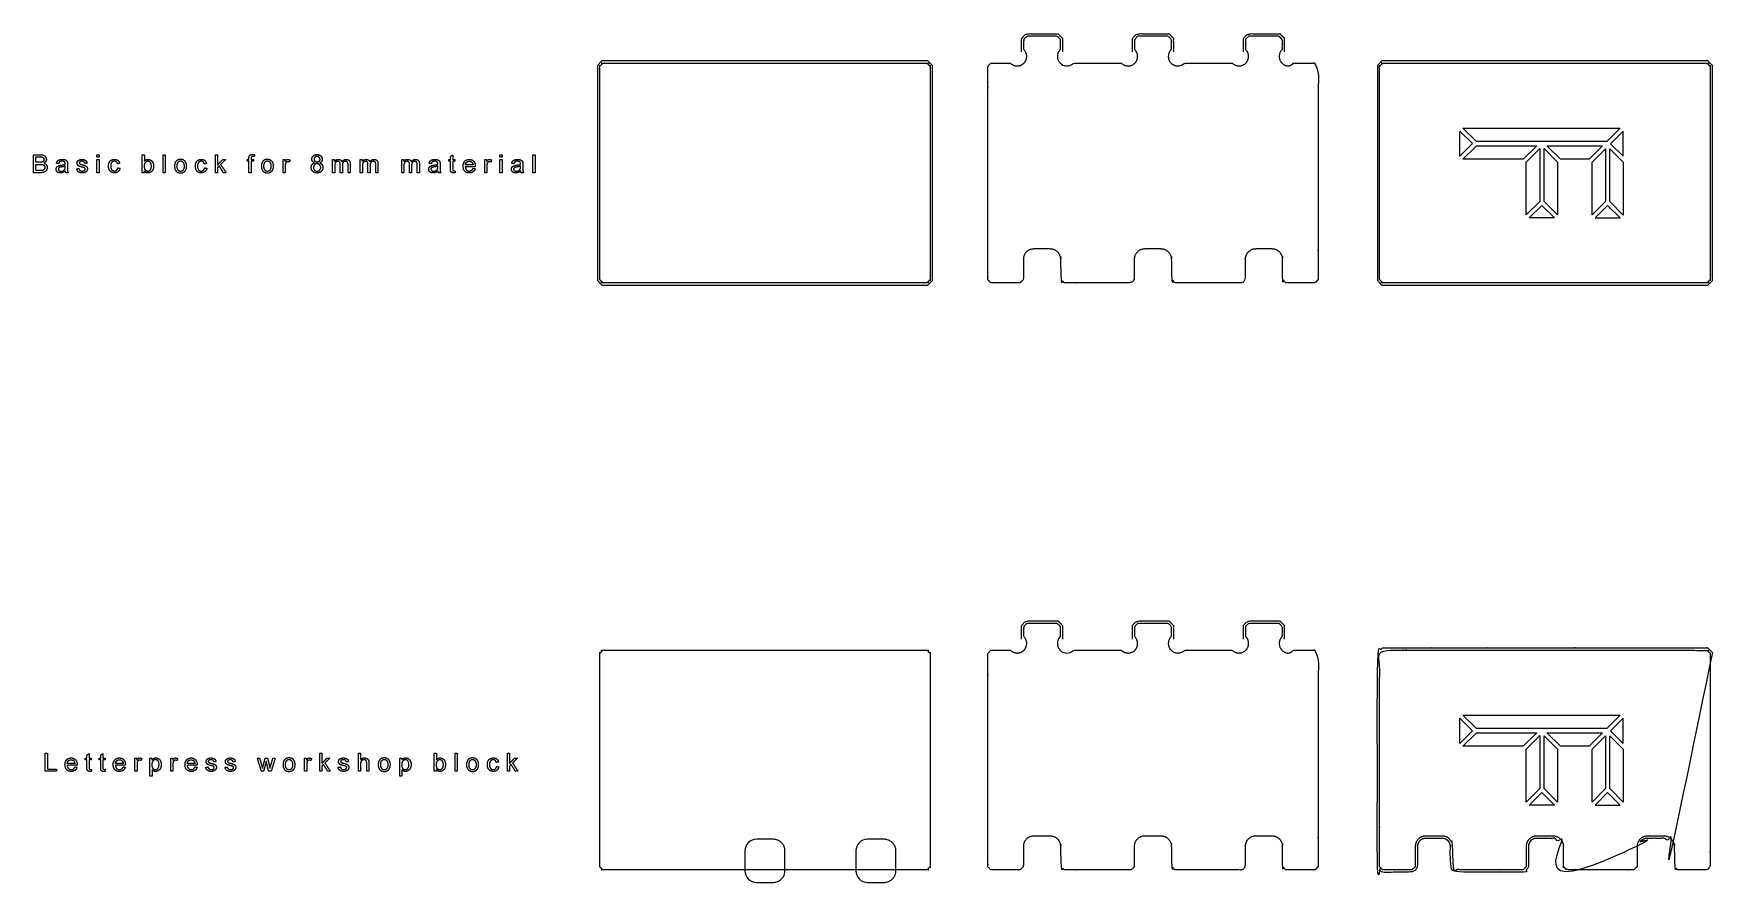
# Model space of a CAD drawing. Header units: millimetres. Extents: x -123 to 248, y -1 to 187.
import ezdxf

# ---------------------------------------------------------------- set-up
doc = ezdxf.new("R2010")
doc.units = ezdxf.units.MM
doc.header["$MEASUREMENT"] = 0
for name, color, linetype, true_color in [('Cutout - outside - 4mm bit', 18, 'Continuous', 0x000000), ('Descriptions', 18, 'Continuous', 0x000000), ('Pocket 0.5mm', 15, 'Continuous', 0xbf3f3f), ('V bit - on -1.2mm depth', 4, 'Continuous', 0x00ffff), ('V-Carve F', 3, 'Continuous', 0x00ff00)]:
    doc.layers.add(name, color=color, linetype=linetype, true_color=true_color)

msp = doc.modelspace()

# ---------------------------------------------------------------- linework, layer by layer
at = {"layer": 'Cutout - outside - 4mm bit'}
for points, weights, knots in [([(97.9, 138.99), (99.75, 138.99), (101.55, 138.99), (103.88, 138.99), (103.88, 136.71), (103.88, 134.01), (103.88, 132.23), (104.23, 131.88), (104.58, 131.53), (112.25, 131.53), (119.42, 131.53), (119.77, 131.88), (120.12, 132.23), (120.12, 133.97), (120.12, 136.71), (120.12, 138.99), (122.4, 138.99), (124.25, 138.99), (126.05, 138.99), (128.38, 138.99), (128.38, 136.71), (128.38, 134.01), (128.38, 132.23), (128.73, 131.88), (129.08, 131.53), (136.25, 131.53), (143.92, 131.53), (144.27, 131.88), (144.62, 132.23), (144.62, 133.97), (144.62, 136.71), (144.62, 138.99), (146.9, 138.99), (148.75, 138.99), (150.55, 138.99), (152.88, 138.99), (152.88, 136.71), (152.88, 134.01), (152.88, 132.23), (153.23, 131.88), (153.58, 131.53), (156.18, 131.53), (160.05, 131.53), (160.4, 131.88), (160.75, 132.23), (160.75, 155.78), (160.75, 179.33), (160.4, 179.68), (160.05, 180.03), (157.28, 180.03), (155.22, 180.03), (154.24, 178.55), (152.75, 180.03), (151.27, 181.52), (152.75, 183), (152.75, 183.67), (152.75, 185.33), (152.4, 185.68), (152.05, 186.03), (148.75, 186.03), (145.45, 186.03), (145.1, 185.68), (144.75, 185.33), (144.75, 183.67), (144.75, 183), (146.24, 181.52), (144.75, 180.03), (143.27, 178.55), (141.78, 180.03), (136.25, 180.03), (131.22, 180.03), (129.74, 178.55), (128.25, 180.03), (126.77, 181.52), (128.25, 183), (128.25, 183.67), (128.25, 185.33), (127.9, 185.68), (127.55, 186.03), (124.25, 186.03), (120.95, 186.03), (120.6, 185.68), (120.25, 185.33), (120.25, 183.67), (120.25, 183), (121.74, 181.52), (120.25, 180.03), (118.77, 178.55), (117.28, 180.03), (112.25, 180.03), (106.72, 180.03), (105.24, 178.55), (103.75, 180.03), (102.27, 181.52), (103.75, 183), (103.75, 183.67), (103.75, 185.33), (103.4, 185.68), (103.05, 186.03), (99.75, 186.03), (96.45, 186.03), (96.1, 185.68), (95.75, 185.33), (95.75, 183.67), (95.75, 183), (97.24, 181.52), (95.75, 180.03), (94.27, 178.55), (92.78, 180.03), (91.23, 180.03), (88.45, 180.03), (88.1, 179.68), (87.75, 179.33), (87.75, 155.78), (87.75, 132.23), (88.1, 131.88), (88.45, 131.53), (92.32, 131.53), (94.92, 131.53), (95.27, 131.88), (95.62, 132.23), (95.62, 133.97), (95.62, 136.71), (95.62, 138.99), (97.9, 138.99)], [1, 1, 1, 0.707106781187, 1, 1, 1, 1, 1, 1, 1, 1, 1, 1, 1, 0.707106781187, 1, 1, 1, 0.707106781187, 1, 1, 1, 1, 1, 1, 1, 1, 1, 1, 1, 0.707106781187, 1, 1, 1, 0.707106781187, 1, 1, 1, 1, 1, 1, 1, 1, 1, 1, 1, 1, 1, 1, 1, 0.707106781187, 1, 0.707106781187, 1, 1, 1, 1, 1, 1, 1, 1, 1, 1, 1, 0.707106781187, 1, 0.707106781187, 1, 1, 1, 0.707106781187, 1, 0.707106781187, 1, 1, 1, 1, 1, 1, 1, 1, 1, 1, 1, 0.707106781187, 1, 0.707106781187, 1, 1, 1, 0.707106781187, 1, 0.707106781187, 1, 1, 1, 1, 1, 1, 1, 1, 1, 1, 1, 0.707106781187, 1, 0.707106781187, 1, 1, 1, 1, 1, 1, 1, 1, 1, 1, 1, 1, 1, 1, 1, 0.707106781187, 1], [268.206441, 268.206441, 268.206441, 272.453172, 272.453172, 276.529741, 276.529741, 276.595437, 276.595437, 277.585386, 277.585386, 292.025386, 292.025386, 293.015336, 293.015336, 295.18529, 295.18529, 299.261858, 299.261858, 303.508589, 303.508589, 307.585158, 307.585158, 307.650854, 307.650854, 308.640803, 308.640803, 323.080803, 323.080803, 324.070753, 324.070753, 326.240707, 326.240707, 330.317275, 330.317275, 334.564006, 334.564006, 338.640575, 338.640575, 338.706271, 338.706271, 339.69622, 339.69622, 345.99622, 345.99622, 346.98617, 346.98617, 393.14617, 393.14617, 394.136119, 394.136119, 398.246271, 398.246271, 401.544943, 401.544943, 404.843615, 404.843615, 405.907737, 405.907737, 406.897686, 406.897686, 413.497686, 413.497686, 414.487636, 414.487636, 415.551757, 415.551757, 418.850429, 418.850429, 422.149101, 422.149101, 432.209404, 432.209404, 435.508077, 435.508077, 438.806749, 438.806749, 439.87087, 439.87087, 440.86082, 440.86082, 447.46082, 447.46082, 448.450769, 448.450769, 449.51489, 449.51489, 452.813563, 452.813563, 456.112235, 456.112235, 466.172538, 466.172538, 469.47121, 469.47121, 472.769883, 472.769883, 473.834004, 473.834004, 474.823953, 474.823953, 481.423953, 481.423953, 482.413903, 482.413903, 483.478024, 483.478024, 486.776696, 486.776696, 490.075369, 490.075369, 494.18552, 494.18552, 495.17547, 495.17547, 541.33547, 541.33547, 542.325419, 542.325419, 548.625419, 548.625419, 549.615369, 549.615369, 551.785323, 551.785323, 555.861891, 555.861891, 555.861891]), ([(97.9, 9.34), (99.75, 9.34), (101.55, 9.34), (103.88, 9.34), (103.88, 7.06), (103.88, 4.36), (103.88, 2.58), (104.23, 2.23), (104.58, 1.88), (112.25, 1.88), (119.42, 1.88), (119.77, 2.23), (120.12, 2.58), (120.12, 4.32), (120.12, 7.06), (120.12, 9.34), (122.4, 9.34), (124.25, 9.34), (126.05, 9.34), (128.38, 9.34), (128.38, 7.06), (128.38, 4.36), (128.38, 2.58), (128.73, 2.23), (129.08, 1.88), (136.25, 1.88), (143.92, 1.88), (144.27, 2.23), (144.62, 2.58), (144.62, 4.32), (144.62, 7.06), (144.62, 9.34), (146.9, 9.34), (148.75, 9.34), (150.55, 9.34), (152.88, 9.34), (152.88, 7.06), (152.88, 4.36), (152.88, 2.58), (153.23, 2.23), (153.58, 1.88), (156.18, 1.88), (160.05, 1.88), (160.4, 2.23), (160.75, 2.58), (160.75, 26.13), (160.75, 49.68), (160.4, 50.03), (160.05, 50.38), (157.28, 50.38), (155.22, 50.38), (154.24, 48.9), (152.75, 50.38), (151.27, 51.87), (152.75, 53.35), (152.75, 54.02), (152.75, 55.68), (152.4, 56.03), (152.05, 56.38), (148.75, 56.38), (145.45, 56.38), (145.1, 56.03), (144.75, 55.68), (144.75, 54.02), (144.75, 53.35), (146.24, 51.87), (144.75, 50.38), (143.27, 48.9), (141.78, 50.38), (136.25, 50.38), (131.22, 50.38), (129.74, 48.9), (128.25, 50.38), (126.77, 51.87), (128.25, 53.35), (128.25, 54.02), (128.25, 55.68), (127.9, 56.03), (127.55, 56.38), (124.25, 56.38), (120.95, 56.38), (120.6, 56.03), (120.25, 55.68), (120.25, 54.02), (120.25, 53.35), (121.74, 51.87), (120.25, 50.38), (118.77, 48.9), (117.28, 50.38), (112.25, 50.38), (106.72, 50.38), (105.24, 48.9), (103.75, 50.38), (102.27, 51.87), (103.75, 53.35), (103.75, 54.02), (103.75, 55.68), (103.4, 56.03), (103.05, 56.38), (99.75, 56.38), (96.45, 56.38), (96.1, 56.03), (95.75, 55.68), (95.75, 54.02), (95.75, 53.35), (97.24, 51.87), (95.75, 50.38), (94.27, 48.9), (92.78, 50.38), (91.23, 50.38), (88.45, 50.38), (88.1, 50.03), (87.75, 49.68), (87.75, 26.13), (87.75, 2.58), (88.1, 2.23), (88.45, 1.88), (92.32, 1.88), (94.92, 1.88), (95.27, 2.23), (95.62, 2.58), (95.62, 4.32), (95.62, 7.06), (95.62, 9.34), (97.9, 9.34)], [1, 1, 1, 0.707106781187, 1, 1, 1, 1, 1, 1, 1, 1, 1, 1, 1, 0.707106781187, 1, 1, 1, 0.707106781187, 1, 1, 1, 1, 1, 1, 1, 1, 1, 1, 1, 0.707106781187, 1, 1, 1, 0.707106781187, 1, 1, 1, 1, 1, 1, 1, 1, 1, 1, 1, 1, 1, 1, 1, 0.707106781187, 1, 0.707106781187, 1, 1, 1, 1, 1, 1, 1, 1, 1, 1, 1, 0.707106781187, 1, 0.707106781187, 1, 1, 1, 0.707106781187, 1, 0.707106781187, 1, 1, 1, 1, 1, 1, 1, 1, 1, 1, 1, 0.707106781187, 1, 0.707106781187, 1, 1, 1, 0.707106781187, 1, 0.707106781187, 1, 1, 1, 1, 1, 1, 1, 1, 1, 1, 1, 0.707106781187, 1, 0.707106781187, 1, 1, 1, 1, 1, 1, 1, 1, 1, 1, 1, 1, 1, 1, 1, 0.707106781187, 1], [268.206441, 268.206441, 268.206441, 272.453172, 272.453172, 276.529741, 276.529741, 276.595437, 276.595437, 277.585386, 277.585386, 292.025386, 292.025386, 293.015336, 293.015336, 295.18529, 295.18529, 299.261858, 299.261858, 303.508589, 303.508589, 307.585158, 307.585158, 307.650854, 307.650854, 308.640803, 308.640803, 323.080803, 323.080803, 324.070753, 324.070753, 326.240707, 326.240707, 330.317275, 330.317275, 334.564006, 334.564006, 338.640575, 338.640575, 338.706271, 338.706271, 339.69622, 339.69622, 345.99622, 345.99622, 346.98617, 346.98617, 393.14617, 393.14617, 394.136119, 394.136119, 398.246271, 398.246271, 401.544943, 401.544943, 404.843615, 404.843615, 405.907737, 405.907737, 406.897686, 406.897686, 413.497686, 413.497686, 414.487636, 414.487636, 415.551757, 415.551757, 418.850429, 418.850429, 422.149101, 422.149101, 432.209404, 432.209404, 435.508077, 435.508077, 438.806749, 438.806749, 439.87087, 439.87087, 440.86082, 440.86082, 447.46082, 447.46082, 448.450769, 448.450769, 449.51489, 449.51489, 452.813563, 452.813563, 456.112235, 456.112235, 466.172538, 466.172538, 469.47121, 469.47121, 472.769883, 472.769883, 473.834004, 473.834004, 474.823953, 474.823953, 481.423953, 481.423953, 482.413903, 482.413903, 483.478024, 483.478024, 486.776696, 486.776696, 490.075369, 490.075369, 494.18552, 494.18552, 495.17547, 495.17547, 541.33547, 541.33547, 542.325419, 542.325419, 548.625419, 548.625419, 549.615369, 549.615369, 551.785323, 551.785323, 555.861891, 555.861891, 555.861891]), ([(247.31, 49.68), (246.96, 50.03), (246.61, 50.38), (210.81, 50.38), (175.01, 50.38), (174.66, 50.03), (174.31, 49.68), (174.31, 26.13), (174.31, 2.58), (174.66, 2.23), (175.01, 1.88), (178.88, 1.88), (181.48, 1.88), (181.83, 2.23), (182.18, 2.58), (182.18, 4.32), (182.18, 7.06), (182.18, 9.34), (184.46, 9.34), (186.31, 9.34), (188.11, 9.34), (190.44, 9.34), (190.44, 7.06), (190.44, 4.32), (190.44, 2.58), (190.79, 2.23), (191.14, 1.88), (198.81, 1.88), (205.98, 1.88), (206.33, 2.23), (206.68, 2.58), (206.68, 4.32), (206.68, 7.06), (206.68, 9.34), (208.96, 9.34), (210.81, 9.34), (212.61, 9.34), (214.94, 9.34), (214.94, 7.06), (214.94, 4.32), (214.94, 2.58), (215.29, 2.23), (215.64, 1.88), (222.81, 1.88), (230.48, 1.88), (230.83, 2.23), (231.18, 2.58), (231.18, 4.32), (231.18, 7.06), (231.18, 9.34), (233.46, 9.34), (235.31, 9.34), (237.11, 9.34), (239.44, 9.34), (239.44, 7.06), (239.44, 4.32), (239.44, 2.58), (239.79, 2.23), (240.14, 1.88), (242.74, 1.88), (246.61, 1.88), (246.96, 2.23), (247.31, 2.58), (247.31, 26.13), (247.31, 49.68)], [1, 1, 1, 1, 1, 1, 1, 1, 1, 1, 1, 1, 1, 1, 1, 1, 1, 0.707106781187, 1, 1, 1, 0.707106781187, 1, 1, 1, 1, 1, 1, 1, 1, 1, 1, 1, 0.707106781187, 1, 1, 1, 0.707106781187, 1, 1, 1, 1, 1, 1, 1, 1, 1, 1, 1, 0.707106781187, 1, 1, 1, 0.707106781187, 1, 1, 1, 1, 1, 1, 1, 1, 1, 1, 1], [363.256769, 363.256769, 363.256769, 364.246718, 364.246718, 434.406718, 434.406718, 435.396668, 435.396668, 481.556668, 481.556668, 482.546617, 482.546617, 488.846617, 488.846617, 489.836567, 489.836567, 492.006521, 492.006521, 496.08309, 496.08309, 500.32982, 500.32982, 504.406389, 504.406389, 504.472085, 504.472085, 505.462034, 505.462034, 519.902034, 519.902034, 520.891984, 520.891984, 523.061938, 523.061938, 527.138507, 527.138507, 531.385237, 531.385237, 535.461806, 535.461806, 535.527502, 535.527502, 536.517452, 536.517452, 550.957452, 550.957452, 551.947401, 551.947401, 554.117355, 554.117355, 558.193924, 558.193924, 562.440654, 562.440654, 566.517223, 566.517223, 566.582919, 566.582919, 567.572869, 567.572869, 573.872869, 573.872869, 574.862818, 574.862818, 621.022818, 621.022818, 621.022818])]:
    msp.add_rational_spline(points, weights, degree=2, knots=knots, dxfattribs=at)
for points in [[(2.05, 132.23), (2.4, 131.88), (2.75, 131.53), (38.55, 131.53), (74.35, 131.53), (74.7, 131.88), (75.05, 132.23), (75.05, 155.78), (75.05, 179.33), (74.7, 179.68), (74.35, 180.03), (38.55, 180.03), (2.75, 180.03), (2.4, 179.68), (2.05, 179.33), (2.05, 155.78), (2.05, 132.23)], [(174.31, 132.23), (174.66, 131.88), (175.01, 131.53), (210.81, 131.53), (246.61, 131.53), (246.96, 131.88), (247.31, 132.23), (247.31, 155.78), (247.31, 179.33), (246.96, 179.68), (246.61, 180.03), (210.81, 180.03), (175.01, 180.03), (174.66, 179.68), (174.31, 179.33), (174.31, 155.78), (174.31, 132.23)], [(2.05, 2.58), (2.4, 2.23), (2.75, 1.88), (38.55, 1.88), (74.35, 1.88), (74.7, 2.23), (75.05, 2.58), (75.05, 26.13), (75.05, 49.68), (74.7, 50.03), (74.35, 50.38), (38.55, 50.38), (2.75, 50.38), (2.4, 50.03), (2.05, 49.68), (2.05, 26.13), (2.05, 2.58)]]:
    msp.add_open_spline(points, degree=2, knots=[460.390417, 460.390417, 460.390417, 461.380366, 461.380366, 531.540366, 531.540366, 532.530316, 532.530316, 578.690316, 578.690316, 579.680265, 579.680265, 649.840265, 649.840265, 650.830215, 650.830215, 696.990215, 696.990215, 696.990215], dxfattribs=at)
at = {"layer": 'Descriptions'}
for points in [[(-122.98, 155.84), (-122.98, 157.83), (-122.98, 159.82)], [(-108.98, 159.26), (-108.98, 159.54), (-108.98, 159.82)], [(-108.98, 159.82), (-108.74, 159.82), (-108.5, 159.82)], [(-108.5, 159.82), (-108.5, 159.54), (-108.5, 159.26)], [(-98.98, 159.82), (-98.74, 159.82), (-98.5, 159.82)], [(-98.98, 155.84), (-98.98, 157.83), (-98.98, 159.82)], [(-98.5, 159.82), (-98.5, 159.1), (-98.5, 158.38)], [(-94.38, 155.84), (-94.38, 157.83), (-94.38, 159.82)], [(-94.38, 159.82), (-94.14, 159.82), (-93.89, 159.82)], [(-93.89, 159.82), (-93.89, 157.83), (-93.89, 155.84)], [(-82.83, 155.84), (-82.83, 157.83), (-82.83, 159.82)], [(-82.83, 159.82), (-82.59, 159.82), (-82.35, 159.82)], [(-82.35, 159.82), (-82.35, 158.69), (-82.35, 157.57)], [(-74.17, 159.84), (-74.2, 159.62), (-74.24, 159.4)], [(-30.88, 159.44), (-30.64, 159.59), (-30.4, 159.74)], [(-30.88, 158.73), (-30.88, 159.09), (-30.88, 159.44)], [(-30.4, 159.74), (-30.4, 159.23), (-30.4, 158.73)], [(-19.99, 159.26), (-19.99, 159.54), (-19.99, 159.82)], [(-19.99, 159.82), (-19.75, 159.82), (-19.51, 159.82)], [(-19.51, 159.82), (-19.51, 159.54), (-19.51, 159.26)], [(-12.69, 155.84), (-12.69, 157.83), (-12.69, 159.82)], [(-12.69, 159.82), (-12.45, 159.82), (-12.21, 159.82)], [(-12.21, 159.82), (-12.21, 157.83), (-12.21, 155.84)], [(-122.45, 158.13), (-122.45, 158.74), (-122.45, 159.36)], [(-122.45, 156.3), (-122.45, 156.99), (-122.45, 157.67)], [(-117.44, 157.82), (-117.68, 157.85), (-117.92, 157.89)], [(-115.82, 155.84), (-115.92, 155.99), (-115.94, 156.2)], [(-115.34, 155.84), (-115.58, 155.84), (-115.82, 155.84)], [(-113.44, 156.71), (-113.2, 156.74), (-112.96, 156.78)], [(-111.17, 157.96), (-111.41, 157.92), (-111.65, 157.89)], [(-108.5, 159.26), (-108.74, 159.26), (-108.98, 159.26)], [(-108.98, 155.84), (-108.98, 157.29), (-108.98, 158.73)], [(-108.98, 158.73), (-108.74, 158.73), (-108.5, 158.73)], [(-108.5, 155.84), (-108.74, 155.84), (-108.98, 155.84)], [(-108.5, 158.73), (-108.5, 157.29), (-108.5, 155.84)], [(-103.97, 157.86), (-104.21, 157.83), (-104.45, 157.79)], [(-104.38, 156.9), (-104.14, 156.86), (-103.89, 156.83)], [(-98.52, 155.84), (-98.75, 155.84), (-98.98, 155.84)], [(-98.52, 156.23), (-98.52, 156.03), (-98.52, 155.84)], [(-93.89, 155.84), (-94.14, 155.84), (-94.38, 155.84)], [(-84.79, 157.86), (-85.03, 157.83), (-85.27, 157.79)], [(-85.2, 156.9), (-84.96, 156.86), (-84.71, 156.83)], [(-82.35, 155.84), (-82.59, 155.84), (-82.83, 155.84)], [(-82.35, 157.57), (-81.78, 158.15), (-81.22, 158.73)], [(-81.99, 157.34), (-82.17, 157.16), (-82.35, 156.98)], [(-82.35, 156.98), (-82.35, 156.41), (-82.35, 155.84)], [(-81.04, 155.84), (-81.52, 156.59), (-81.99, 157.34)], [(-80.59, 158.73), (-81.13, 158.2), (-81.66, 157.67)], [(-81.66, 157.67), (-81.07, 156.75), (-80.47, 155.84)], [(-81.22, 158.73), (-80.9, 158.73), (-80.59, 158.73)], [(-80.47, 155.84), (-80.76, 155.84), (-81.04, 155.84)], [(-75.82, 158.73), (-75.62, 158.73), (-75.41, 158.73)], [(-75.82, 158.35), (-75.82, 158.54), (-75.82, 158.73)], [(-75.41, 158.35), (-75.62, 158.35), (-75.82, 158.35)], [(-75.41, 155.84), (-75.41, 157.09), (-75.41, 158.35)], [(-74.93, 155.84), (-75.17, 155.84), (-75.41, 155.84)], [(-74.93, 158.73), (-74.65, 158.73), (-74.38, 158.73)], [(-74.93, 158.35), (-74.93, 157.09), (-74.93, 155.84)], [(-74.38, 158.35), (-74.65, 158.35), (-74.93, 158.35)], [(-74.38, 158.73), (-74.38, 158.54), (-74.38, 158.35)], [(-67.89, 155.84), (-67.89, 157.29), (-67.89, 158.73)], [(-67.89, 158.73), (-67.69, 158.73), (-67.49, 158.73)], [(-67.41, 155.84), (-67.65, 155.84), (-67.89, 155.84)], [(-67.49, 158.73), (-67.49, 158.5), (-67.49, 158.28)], [(-66.35, 158.64), (-66.44, 158.41), (-66.52, 158.19)], [(-56.95, 155.84), (-56.95, 157.29), (-56.95, 158.73)], [(-56.95, 158.73), (-56.73, 158.73), (-56.52, 158.73)], [(-56.47, 155.84), (-56.71, 155.84), (-56.95, 155.84)], [(-56.52, 158.73), (-56.52, 158.52), (-56.52, 158.3)], [(-54.76, 155.84), (-55, 155.84), (-55.24, 155.84)], [(-53.05, 155.84), (-53.29, 155.84), (-53.53, 155.84)], [(-50.83, 155.84), (-50.83, 157.29), (-50.83, 158.73)], [(-50.83, 158.73), (-50.61, 158.73), (-50.4, 158.73)], [(-50.35, 155.84), (-50.59, 155.84), (-50.83, 155.84)], [(-50.4, 158.73), (-50.4, 158.52), (-50.4, 158.3)], [(-48.64, 155.84), (-48.88, 155.84), (-49.12, 155.84)], [(-46.93, 155.84), (-47.17, 155.84), (-47.41, 155.84)], [(-41.67, 155.84), (-41.67, 157.29), (-41.67, 158.73)], [(-41.67, 158.73), (-41.46, 158.73), (-41.24, 158.73)], [(-41.19, 155.84), (-41.43, 155.84), (-41.67, 155.84)], [(-41.24, 158.73), (-41.24, 158.52), (-41.24, 158.3)], [(-39.48, 155.84), (-39.72, 155.84), (-39.96, 155.84)], [(-37.77, 155.84), (-38.01, 155.84), (-38.25, 155.84)], [(-35.15, 157.82), (-35.39, 157.85), (-35.63, 157.89)], [(-33.53, 155.84), (-33.63, 155.99), (-33.65, 156.2)], [(-33.05, 155.84), (-33.29, 155.84), (-33.53, 155.84)], [(-31.24, 158.73), (-31.06, 158.73), (-30.88, 158.73)], [(-31.24, 158.35), (-31.24, 158.54), (-31.24, 158.73)], [(-30.88, 158.35), (-31.06, 158.35), (-31.24, 158.35)], [(-30.4, 158.73), (-30.16, 158.73), (-29.92, 158.73)], [(-29.92, 158.35), (-30.16, 158.35), (-30.4, 158.35)], [(-29.92, 158.73), (-29.92, 158.54), (-29.92, 158.35)], [(-29.92, 156.27), (-29.88, 156.05), (-29.85, 155.84)], [(-25.44, 157.17), (-26.53, 157.17), (-27.63, 157.17)], [(-25.92, 157.58), (-26.76, 157.58), (-27.61, 157.58)], [(-25.92, 156.8), (-25.69, 156.77), (-25.45, 156.73)], [(-23.34, 155.84), (-23.34, 157.29), (-23.34, 158.73)], [(-23.34, 158.73), (-23.14, 158.73), (-22.93, 158.73)], [(-22.86, 155.84), (-23.1, 155.84), (-23.34, 155.84)], [(-22.93, 158.73), (-22.93, 158.5), (-22.93, 158.28)], [(-21.8, 158.64), (-21.88, 158.41), (-21.97, 158.19)], [(-19.51, 159.26), (-19.75, 159.26), (-19.99, 159.26)], [(-19.99, 155.84), (-19.99, 157.29), (-19.99, 158.73)], [(-19.99, 158.73), (-19.75, 158.73), (-19.51, 158.73)], [(-19.51, 155.84), (-19.75, 155.84), (-19.99, 155.84)], [(-19.51, 158.73), (-19.51, 157.29), (-19.51, 155.84)], [(-16.88, 157.82), (-17.12, 157.85), (-17.36, 157.89)], [(-15.27, 155.84), (-15.36, 155.99), (-15.39, 156.2)], [(-14.79, 155.84), (-15.03, 155.84), (-15.27, 155.84)], [(-12.21, 155.84), (-12.45, 155.84), (-12.69, 155.84)], [(-120.4, 23.66), (-120.4, 25.65), (-120.4, 27.64)], [(-120.4, 27.64), (-120.13, 27.64), (-119.87, 27.64)], [(-119.87, 27.64), (-119.87, 25.88), (-119.87, 24.12)], [(-111.56, 26.56), (-111.38, 26.56), (-111.19, 26.56)], [(-111.56, 26.17), (-111.56, 26.36), (-111.56, 26.56)], [(-111.19, 26.17), (-111.38, 26.17), (-111.56, 26.17)], [(-111.19, 27.27), (-110.95, 27.41), (-110.71, 27.56)], [(-111.19, 26.56), (-111.19, 26.91), (-111.19, 27.27)], [(-110.71, 27.56), (-110.71, 27.06), (-110.71, 26.56)], [(-110.71, 26.56), (-110.47, 26.56), (-110.23, 26.56)], [(-110.23, 26.17), (-110.47, 26.17), (-110.71, 26.17)], [(-110.23, 26.56), (-110.23, 26.36), (-110.23, 26.17)], [(-108.52, 26.56), (-108.34, 26.56), (-108.16, 26.56)], [(-108.52, 26.17), (-108.52, 26.36), (-108.52, 26.56)], [(-108.16, 26.17), (-108.34, 26.17), (-108.52, 26.17)], [(-108.16, 27.27), (-107.92, 27.41), (-107.68, 27.56)], [(-108.16, 26.56), (-108.16, 26.91), (-108.16, 27.27)], [(-107.68, 27.56), (-107.68, 27.06), (-107.68, 26.56)], [(-107.68, 26.56), (-107.44, 26.56), (-107.19, 26.56)], [(-107.19, 26.17), (-107.44, 26.17), (-107.68, 26.17)], [(-107.19, 26.56), (-107.19, 26.36), (-107.19, 26.17)], [(-100.62, 23.66), (-100.62, 25.11), (-100.62, 26.56)], [(-100.62, 26.56), (-100.41, 26.56), (-100.21, 26.56)], [(-100.21, 26.56), (-100.21, 26.33), (-100.21, 26.1)], [(-99.07, 26.46), (-99.16, 26.24), (-99.24, 26.01)], [(-97.29, 22.56), (-97.29, 24.56), (-97.29, 26.56)], [(-97.29, 26.56), (-97.06, 26.56), (-96.83, 26.56)], [(-96.83, 26.56), (-96.83, 26.36), (-96.83, 26.16)], [(-92.69, 23.66), (-92.69, 25.11), (-92.69, 26.56)], [(-92.69, 26.56), (-92.48, 26.56), (-92.28, 26.56)], [(-92.28, 26.56), (-92.28, 26.33), (-92.28, 26.1)], [(-91.15, 26.46), (-91.23, 26.24), (-91.32, 26.01)], [(-72.66, 23.66), (-73.11, 25.11), (-73.57, 26.56)], [(-73.57, 26.56), (-73.32, 26.56), (-73.07, 26.56)], [(-73.07, 26.56), (-72.82, 25.72), (-72.58, 24.89)], [(-71.82, 26.56), (-71.56, 26.56), (-71.31, 26.56)], [(-69.62, 26.56), (-70.06, 25.11), (-70.5, 23.66)], [(-70.12, 26.56), (-69.87, 26.56), (-69.62, 26.56)], [(-63.12, 23.66), (-63.12, 25.11), (-63.12, 26.56)], [(-63.12, 26.56), (-62.92, 26.56), (-62.71, 26.56)], [(-62.71, 26.56), (-62.71, 26.33), (-62.71, 26.1)], [(-61.58, 26.46), (-61.67, 26.24), (-61.75, 26.01)], [(-59.79, 23.66), (-59.79, 25.65), (-59.79, 27.64)], [(-59.79, 27.64), (-59.55, 27.64), (-59.31, 27.64)], [(-59.31, 27.64), (-59.31, 26.52), (-59.31, 25.39)], [(-59.31, 25.39), (-58.74, 25.97), (-58.18, 26.56)], [(-57.56, 26.56), (-58.09, 26.02), (-58.62, 25.49)], [(-58.18, 26.56), (-57.87, 26.56), (-57.56, 26.56)], [(-51.24, 23.66), (-51.24, 25.65), (-51.24, 27.64)], [(-51.24, 27.64), (-51, 27.64), (-50.76, 27.64)], [(-50.76, 27.64), (-50.76, 26.93), (-50.76, 26.22)], [(-42.11, 22.56), (-42.11, 24.56), (-42.11, 26.56)], [(-42.11, 26.56), (-41.88, 26.56), (-41.65, 26.56)], [(-41.65, 26.56), (-41.65, 26.36), (-41.65, 26.16)], [(-34.5, 27.64), (-34.25, 27.64), (-34.01, 27.64)], [(-34.5, 23.66), (-34.5, 25.65), (-34.5, 27.64)], [(-34.01, 27.64), (-34.01, 26.92), (-34.01, 26.21)], [(-29.89, 23.66), (-29.89, 25.65), (-29.89, 27.64)], [(-29.89, 27.64), (-29.65, 27.64), (-29.41, 27.64)], [(-29.41, 27.64), (-29.41, 25.65), (-29.41, 23.66)], [(-18.34, 23.66), (-18.34, 25.65), (-18.34, 27.64)], [(-18.34, 27.64), (-18.1, 27.64), (-17.86, 27.64)], [(-17.86, 27.64), (-17.86, 26.52), (-17.86, 25.39)], [(-17.86, 25.39), (-17.3, 25.97), (-16.73, 26.56)], [(-16.11, 26.56), (-16.64, 26.02), (-17.18, 25.49)], [(-16.73, 26.56), (-16.42, 26.56), (-16.11, 26.56)], [(-117.89, 23.66), (-119.15, 23.66), (-120.4, 23.66)], [(-119.87, 24.12), (-118.88, 24.12), (-117.89, 24.12)], [(-117.89, 24.12), (-117.89, 23.89), (-117.89, 23.66)], [(-113.37, 24.99), (-114.46, 24.99), (-115.56, 24.99)], [(-113.85, 25.4), (-114.69, 25.4), (-115.53, 25.4)], [(-113.85, 24.63), (-113.61, 24.59), (-113.38, 24.56)], [(-110.23, 24.09), (-110.19, 23.88), (-110.16, 23.66)], [(-107.19, 24.09), (-107.16, 23.88), (-107.12, 23.66)], [(-102.72, 24.99), (-103.81, 24.99), (-104.91, 24.99)], [(-103.19, 25.4), (-104.04, 25.4), (-104.88, 25.4)], [(-103.2, 24.63), (-102.96, 24.59), (-102.73, 24.56)], [(-100.13, 23.66), (-100.38, 23.66), (-100.62, 23.66)], [(-96.81, 22.56), (-97.05, 22.56), (-97.29, 22.56)], [(-96.81, 23.99), (-96.81, 23.27), (-96.81, 22.56)], [(-92.21, 23.66), (-92.45, 23.66), (-92.69, 23.66)], [(-86.86, 24.99), (-87.95, 24.99), (-89.05, 24.99)], [(-87.34, 25.4), (-88.18, 25.4), (-89.03, 25.4)], [(-87.34, 24.63), (-87.11, 24.59), (-86.87, 24.56)], [(-84.95, 24.53), (-84.71, 24.57), (-84.47, 24.6)], [(-82.69, 25.79), (-82.93, 25.75), (-83.17, 25.71)], [(-80.69, 24.53), (-80.45, 24.57), (-80.21, 24.6)], [(-78.42, 25.79), (-78.66, 25.75), (-78.91, 25.71)], [(-72.17, 23.66), (-72.42, 23.66), (-72.66, 23.66)], [(-72.58, 24.89), (-72.5, 24.58), (-72.42, 24.27)], [(-71.59, 25.89), (-71.88, 24.78), (-72.17, 23.66)], [(-70.5, 23.66), (-70.78, 23.66), (-71.07, 23.66)], [(-62.64, 23.66), (-62.88, 23.66), (-63.12, 23.66)], [(-59.31, 23.66), (-59.55, 23.66), (-59.79, 23.66)], [(-58.95, 25.16), (-59.13, 24.98), (-59.31, 24.81)], [(-59.31, 24.81), (-59.31, 24.24), (-59.31, 23.66)], [(-58.01, 23.66), (-58.48, 24.41), (-58.95, 25.16)], [(-58.62, 25.49), (-58.03, 24.58), (-57.44, 23.66)], [(-57.44, 23.66), (-57.72, 23.66), (-58.01, 23.66)], [(-55.7, 24.53), (-55.46, 24.57), (-55.22, 24.6)], [(-53.44, 25.79), (-53.68, 25.75), (-53.92, 25.71)], [(-50.76, 23.66), (-51, 23.66), (-51.24, 23.66)], [(-48.93, 23.66), (-49.17, 23.66), (-49.41, 23.66)], [(-41.63, 22.56), (-41.87, 22.56), (-42.11, 22.56)], [(-41.63, 23.99), (-41.63, 23.27), (-41.63, 22.56)], [(-34.04, 23.66), (-34.27, 23.66), (-34.5, 23.66)], [(-34.04, 24.05), (-34.04, 23.86), (-34.04, 23.66)], [(-29.41, 23.66), (-29.65, 23.66), (-29.89, 23.66)], [(-20.3, 25.69), (-20.54, 25.65), (-20.78, 25.62)], [(-20.71, 24.72), (-20.47, 24.69), (-20.23, 24.65)], [(-17.86, 23.66), (-18.1, 23.66), (-18.34, 23.66)], [(-17.51, 25.16), (-17.68, 24.98), (-17.86, 24.81)], [(-17.86, 24.81), (-17.86, 24.24), (-17.86, 23.66)], [(-16.56, 23.66), (-17.03, 24.41), (-17.51, 25.16)], [(-17.18, 25.49), (-16.58, 24.58), (-15.99, 23.66)], [(-15.99, 23.66), (-16.27, 23.66), (-16.56, 23.66)]]:
    msp.add_open_spline(points, degree=2, dxfattribs=at)
for points, knots in [([(-122.98, 159.82), (-122.23, 159.82), (-121.48, 159.82), (-121.03, 159.82), (-120.75, 159.69), (-120.47, 159.57), (-120.32, 159.32), (-120.16, 159.07), (-120.16, 158.79), (-120.16, 158.53), (-120.3, 158.3), (-120.44, 158.08), (-120.73, 157.94)], [1, 1, 1, 2, 2, 3, 3, 4, 4, 5, 5, 6, 6, 7, 7, 7]), ([(-75.41, 158.73), (-75.41, 158.88), (-75.41, 159.04), (-75.41, 159.33), (-75.36, 159.47), (-75.29, 159.65), (-75.12, 159.77), (-74.94, 159.89), (-74.62, 159.89), (-74.41, 159.89), (-74.17, 159.84)], [4, 4, 4, 5, 5, 6, 6, 7, 7, 8, 8, 9, 9, 9]), ([(-60.93, 158.01), (-61.22, 158.12), (-61.37, 158.33), (-61.51, 158.53), (-61.51, 158.82), (-61.51, 159.25), (-61.2, 159.55), (-60.89, 159.84), (-60.37, 159.84), (-59.85, 159.84), (-59.54, 159.54), (-59.22, 159.24), (-59.22, 158.8), (-59.22, 158.53), (-59.36, 158.32), (-59.5, 158.12), (-59.79, 158.01)], [0, 0, 0, 1, 1, 2, 2, 3, 3, 4, 4, 5, 5, 6, 6, 7, 7, 8, 8, 8]), ([(-120.73, 157.94), (-120.36, 157.83), (-120.16, 157.58), (-119.97, 157.33), (-119.97, 156.98), (-119.97, 156.71), (-120.09, 156.47), (-120.2, 156.23), (-120.38, 156.1), (-120.55, 155.97), (-120.81, 155.91), (-121.08, 155.84), (-121.46, 155.84), (-122.22, 155.84), (-122.98, 155.84)], [7, 7, 7, 8, 8, 9, 9, 10, 10, 11, 11, 12, 12, 13, 13, 14, 14, 14]), ([(-122.45, 159.36), (-122.05, 159.36), (-121.66, 159.36), (-121.23, 159.36), (-121.05, 159.3), (-120.88, 159.24), (-120.78, 159.09), (-120.69, 158.94), (-120.69, 158.73), (-120.69, 158.52), (-120.79, 158.38), (-120.89, 158.24), (-121.09, 158.18), (-121.24, 158.13), (-121.59, 158.13), (-122.02, 158.13), (-122.45, 158.13)], [-8, -8, -8, -7, -7, -6, -6, -5, -5, -4, -4, -3, -3, -2, -2, -1, -1, 0, 0, 0]), ([(-122.45, 157.67), (-121.99, 157.67), (-121.53, 157.67), (-121.15, 157.67), (-120.95, 157.61), (-120.75, 157.54), (-120.62, 157.37), (-120.5, 157.21), (-120.5, 156.99), (-120.5, 156.79), (-120.58, 156.65), (-120.66, 156.5), (-120.78, 156.43), (-120.9, 156.35), (-121.09, 156.32), (-121.19, 156.3), (-121.45, 156.3), (-121.95, 156.3), (-122.45, 156.3)], [-9, -9, -9, -8, -8, -7, -7, -6, -6, -5, -5, -4, -4, -3, -3, -2, -2, -1, -1, 0, 0, 0]), ([(-115.94, 156.2), (-116.21, 155.98), (-116.46, 155.88), (-116.71, 155.79), (-117, 155.79), (-117.48, 155.79), (-117.74, 156.02), (-117.99, 156.25), (-117.99, 156.61), (-117.99, 156.82), (-117.89, 156.99), (-117.8, 157.17), (-117.64, 157.27), (-117.48, 157.38), (-117.29, 157.43), (-117.14, 157.47), (-116.85, 157.51), (-116.25, 157.58), (-115.97, 157.67)], [0, 0, 0, 1, 1, 2, 2, 3, 3, 4, 4, 5, 5, 6, 6, 7, 7, 8, 8, 9, 9, 9]), ([(-117.92, 157.89), (-117.85, 158.2), (-117.7, 158.39), (-117.55, 158.58), (-117.27, 158.68), (-116.98, 158.78), (-116.61, 158.78), (-116.24, 158.78), (-116, 158.69), (-115.77, 158.61), (-115.66, 158.47), (-115.55, 158.34), (-115.51, 158.14)], [15, 15, 15, 16, 16, 17, 17, 18, 18, 19, 19, 20, 20, 21, 21, 21]), ([(-115.97, 157.29), (-115.97, 157.2), (-115.97, 157.11), (-115.97, 156.79), (-116.05, 156.63), (-116.16, 156.42), (-116.39, 156.3), (-116.61, 156.18), (-116.91, 156.18), (-117.2, 156.18), (-117.36, 156.31), (-117.51, 156.43), (-117.51, 156.63), (-117.51, 156.75), (-117.44, 156.85), (-117.37, 156.96), (-117.24, 157.01), (-117.11, 157.06), (-116.8, 157.11), (-116.24, 157.18), (-115.97, 157.29)], [-10, -10, -10, -9, -9, -8, -8, -7, -7, -6, -6, -5, -5, -4, -4, -3, -3, -2, -2, -1, -1, 0, 0, 0]), ([(-115.97, 157.67), (-115.97, 157.77), (-115.97, 157.8), (-115.97, 158.09), (-116.11, 158.21), (-116.3, 158.37), (-116.67, 158.37), (-117.02, 158.37), (-117.19, 158.25), (-117.36, 158.13), (-117.44, 157.82)], [9, 9, 9, 10, 10, 11, 11, 12, 12, 13, 13, 14, 14, 14]), ([(-115.51, 158.14), (-115.49, 158.01), (-115.49, 157.69), (-115.49, 157.37), (-115.49, 157.05), (-115.49, 156.38), (-115.46, 156.2), (-115.43, 156.01), (-115.34, 155.84)], [21, 21, 21, 22, 22, 23, 23, 24, 24, 25, 25, 25]), ([(-112.64, 157.72), (-112.57, 157.69), (-112.22, 157.6), (-111.71, 157.46), (-111.51, 157.37), (-111.31, 157.28), (-111.19, 157.12), (-111.08, 156.95), (-111.08, 156.7), (-111.08, 156.46), (-111.22, 156.24), (-111.36, 156.03), (-111.62, 155.91), (-111.89, 155.79), (-112.22, 155.79), (-112.78, 155.79), (-113.07, 156.02), (-113.36, 156.25), (-113.44, 156.71)], [24, 24, 24, 25, 25, 26, 26, 27, 27, 28, 28, 29, 29, 30, 30, 31, 31, 32, 32, 33, 33, 33]), ([(-112.96, 156.78), (-112.91, 156.5), (-112.73, 156.35), (-112.55, 156.2), (-112.21, 156.2), (-111.88, 156.2), (-111.72, 156.34), (-111.56, 156.47), (-111.56, 156.65), (-111.56, 156.81), (-111.71, 156.9), (-111.81, 156.97), (-112.2, 157.06), (-112.73, 157.2), (-112.94, 157.3), (-113.15, 157.39), (-113.26, 157.57), (-113.36, 157.74), (-113.36, 157.95), (-113.36, 158.15), (-113.28, 158.31), (-113.19, 158.47), (-113.04, 158.58)], [1, 1, 1, 2, 2, 3, 3, 4, 4, 5, 5, 6, 6, 7, 7, 8, 8, 9, 9, 10, 10, 11, 11, 12, 12, 12]), ([(-113.04, 158.58), (-112.92, 158.66), (-112.73, 158.72), (-112.53, 158.78), (-112.31, 158.78), (-111.97, 158.78), (-111.72, 158.68), (-111.46, 158.58), (-111.34, 158.41), (-111.22, 158.24), (-111.17, 157.96)], [12, 12, 12, 13, 13, 14, 14, 15, 15, 16, 16, 17, 17, 17]), ([(-111.65, 157.89), (-111.69, 158.12), (-111.84, 158.24), (-111.99, 158.37), (-112.27, 158.37), (-112.6, 158.37), (-112.74, 158.26), (-112.88, 158.15), (-112.88, 158.01), (-112.88, 157.92), (-112.82, 157.84), (-112.77, 157.77), (-112.64, 157.72)], [18, 18, 18, 19, 19, 20, 20, 21, 21, 22, 22, 23, 23, 24, 24, 24]), ([(-103.89, 156.83), (-103.97, 156.34), (-104.3, 156.07), (-104.63, 155.79), (-105.1, 155.79), (-105.7, 155.79), (-106.06, 156.18), (-106.43, 156.56), (-106.43, 157.28), (-106.43, 157.74), (-106.27, 158.09), (-106.12, 158.43), (-105.8, 158.61), (-105.49, 158.78), (-105.11, 158.78), (-104.65, 158.78), (-104.35, 158.54), (-104.05, 158.3), (-103.97, 157.86)], [1, 1, 1, 2, 2, 3, 3, 4, 4, 5, 5, 6, 6, 7, 7, 8, 8, 9, 9, 10, 10, 10]), ([(-104.45, 157.79), (-104.52, 158.08), (-104.69, 158.23), (-104.86, 158.37), (-105.11, 158.37), (-105.48, 158.37), (-105.71, 158.11), (-105.94, 157.85), (-105.94, 157.29), (-105.94, 156.72), (-105.71, 156.46), (-105.49, 156.2), (-105.12, 156.2), (-104.82, 156.2), (-104.63, 156.37), (-104.43, 156.54), (-104.38, 156.9)], [11, 11, 11, 12, 12, 13, 13, 14, 14, 15, 15, 16, 16, 17, 17, 18, 18, 19, 19, 19]), ([(-98.55, 157.31), (-98.55, 157.82), (-98.31, 158.1), (-98.07, 158.37), (-97.74, 158.37), (-97.41, 158.37), (-97.18, 158.11), (-96.96, 157.84), (-96.96, 157.29), (-96.96, 156.75), (-97.19, 156.48), (-97.43, 156.2), (-97.76, 156.2), (-98.16, 156.2), (-98.4, 156.57), (-98.55, 156.8), (-98.55, 157.31)], [-8, -8, -8, -7, -7, -6, -6, -5, -5, -4, -4, -3, -3, -2, -2, -1, -1, 0, 0, 0]), ([(-98.5, 158.38), (-98.19, 158.78), (-97.7, 158.78), (-97.43, 158.78), (-97.2, 158.67), (-96.96, 158.57), (-96.8, 158.38), (-96.65, 158.18), (-96.56, 157.91), (-96.47, 157.64), (-96.47, 157.33), (-96.47, 156.59), (-96.84, 156.19), (-97.21, 155.79), (-97.72, 155.79), (-98.23, 155.79), (-98.52, 156.23)], [4, 4, 4, 5, 5, 6, 6, 7, 7, 8, 8, 9, 9, 10, 10, 11, 11, 12, 12, 12]), ([(-91.85, 157.29), (-91.85, 158.08), (-91.41, 158.46), (-91.04, 158.78), (-90.51, 158.78), (-89.92, 158.78), (-89.55, 158.39), (-89.17, 158.01), (-89.17, 157.33), (-89.17, 156.78), (-89.34, 156.46), (-89.5, 156.14), (-89.82, 155.97), (-90.13, 155.79), (-90.51, 155.79), (-91.11, 155.79), (-91.48, 156.18), (-91.85, 156.56), (-91.85, 157.29)], [0, 0, 0, 1, 1, 2, 2, 3, 3, 4, 4, 5, 5, 6, 6, 7, 7, 8, 8, 9, 9, 9]), ([(-91.36, 157.29), (-91.36, 157.83), (-91.12, 158.1), (-90.88, 158.37), (-90.51, 158.37), (-90.14, 158.37), (-89.9, 158.1), (-89.65, 157.83), (-89.65, 157.3), (-89.65, 156.75), (-89.9, 156.47), (-90.14, 156.2), (-90.51, 156.2), (-90.88, 156.2), (-91.12, 156.47), (-91.36, 156.74), (-91.36, 157.29)], [-8, -8, -8, -7, -7, -6, -6, -5, -5, -4, -4, -3, -3, -2, -2, -1, -1, 0, 0, 0]), ([(-84.71, 156.83), (-84.79, 156.34), (-85.12, 156.07), (-85.45, 155.79), (-85.92, 155.79), (-86.52, 155.79), (-86.88, 156.18), (-87.24, 156.56), (-87.24, 157.28), (-87.24, 157.74), (-87.09, 158.09), (-86.94, 158.43), (-86.62, 158.61), (-86.3, 158.78), (-85.93, 158.78), (-85.47, 158.78), (-85.17, 158.54), (-84.87, 158.3), (-84.79, 157.86)], [1, 1, 1, 2, 2, 3, 3, 4, 4, 5, 5, 6, 6, 7, 7, 8, 8, 9, 9, 10, 10, 10]), ([(-85.27, 157.79), (-85.34, 158.08), (-85.51, 158.23), (-85.68, 158.37), (-85.93, 158.37), (-86.3, 158.37), (-86.53, 158.11), (-86.76, 157.85), (-86.76, 157.29), (-86.76, 156.72), (-86.53, 156.46), (-86.31, 156.2), (-85.94, 156.2), (-85.64, 156.2), (-85.45, 156.37), (-85.25, 156.54), (-85.2, 156.9)], [11, 11, 11, 12, 12, 13, 13, 14, 14, 15, 15, 16, 16, 17, 17, 18, 18, 19, 19, 19]), ([(-74.24, 159.4), (-74.39, 159.43), (-74.53, 159.43), (-74.75, 159.43), (-74.84, 159.34), (-74.93, 159.25), (-74.93, 158.99), (-74.93, 158.86), (-74.93, 158.73)], [10, 10, 10, 11, 11, 12, 12, 13, 13, 14, 14, 14]), ([(-72.67, 157.29), (-72.67, 158.08), (-72.23, 158.46), (-71.86, 158.78), (-71.33, 158.78), (-70.74, 158.78), (-70.36, 158.39), (-69.99, 158.01), (-69.99, 157.33), (-69.99, 156.78), (-70.16, 156.46), (-70.32, 156.14), (-70.64, 155.97), (-70.95, 155.79), (-71.33, 155.79), (-71.93, 155.79), (-72.3, 156.18), (-72.67, 156.56), (-72.67, 157.29)], [0, 0, 0, 1, 1, 2, 2, 3, 3, 4, 4, 5, 5, 6, 6, 7, 7, 8, 8, 9, 9, 9]), ([(-72.18, 157.29), (-72.18, 157.83), (-71.94, 158.1), (-71.7, 158.37), (-71.33, 158.37), (-70.96, 158.37), (-70.72, 158.1), (-70.47, 157.83), (-70.47, 157.3), (-70.47, 156.75), (-70.72, 156.47), (-70.96, 156.2), (-71.33, 156.2), (-71.7, 156.2), (-71.94, 156.47), (-72.18, 156.74), (-72.18, 157.29)], [-8, -8, -8, -7, -7, -6, -6, -5, -5, -4, -4, -3, -3, -2, -2, -1, -1, 0, 0, 0]), ([(-67.49, 158.28), (-67.32, 158.58), (-67.17, 158.68), (-67.03, 158.78), (-66.86, 158.78), (-66.61, 158.78), (-66.35, 158.64)], [3, 3, 3, 4, 4, 5, 5, 6, 6, 6]), ([(-66.52, 158.19), (-66.7, 158.27), (-66.87, 158.27), (-67.03, 158.27), (-67.15, 158.18), (-67.28, 158.08), (-67.33, 157.91), (-67.41, 157.65), (-67.41, 157.34), (-67.41, 156.59), (-67.41, 155.84)], [7, 7, 7, 8, 8, 9, 9, 10, 10, 11, 11, 12, 12, 12]), ([(-59.79, 158.01), (-59.44, 157.89), (-59.26, 157.62), (-59.08, 157.35), (-59.08, 156.98), (-59.08, 156.47), (-59.43, 156.12), (-59.79, 155.77), (-60.36, 155.77), (-60.94, 155.77), (-61.3, 156.12), (-61.65, 156.47), (-61.65, 157), (-61.65, 157.39), (-61.47, 157.65), (-61.28, 157.91), (-60.93, 158.01)], [8, 8, 8, 9, 9, 10, 10, 11, 11, 12, 12, 13, 13, 14, 14, 15, 15, 16, 16, 16]), ([(-61.17, 156.99), (-61.17, 157.34), (-60.95, 157.56), (-60.73, 157.79), (-60.38, 157.79), (-60.01, 157.79), (-59.79, 157.56), (-59.56, 157.33), (-59.56, 156.98), (-59.56, 156.63), (-59.78, 156.4), (-60, 156.18), (-60.36, 156.18), (-60.59, 156.18), (-60.79, 156.29), (-60.99, 156.39), (-61.08, 156.59), (-61.17, 156.78), (-61.17, 156.99)], [-9, -9, -9, -8, -8, -7, -7, -6, -6, -5, -5, -4, -4, -3, -3, -2, -2, -1, -1, 0, 0, 0]), ([(-61.03, 158.83), (-61.03, 159.08), (-60.84, 159.25), (-60.66, 159.43), (-60.36, 159.43), (-60.07, 159.43), (-59.89, 159.25), (-59.7, 159.07), (-59.7, 158.81), (-59.7, 158.55), (-59.88, 158.38), (-60.06, 158.2), (-60.36, 158.2), (-60.67, 158.2), (-60.85, 158.38), (-61.03, 158.55), (-61.03, 158.83)], [-8, -8, -8, -7, -7, -6, -6, -5, -5, -4, -4, -3, -3, -2, -2, -1, -1, 0, 0, 0]), ([(-56.52, 158.3), (-56.38, 158.52), (-56.16, 158.65), (-55.93, 158.78), (-55.65, 158.78), (-55.33, 158.78), (-55.12, 158.64), (-54.92, 158.51), (-54.83, 158.27)], [3, 3, 3, 4, 4, 5, 5, 6, 6, 7, 7, 7]), ([(-55.24, 155.84), (-55.24, 156.77), (-55.24, 157.7), (-55.24, 158.02), (-55.36, 158.18), (-55.48, 158.35), (-55.75, 158.35), (-55.96, 158.35), (-56.14, 158.24), (-56.31, 158.13), (-56.39, 157.92), (-56.47, 157.72), (-56.47, 157.33), (-56.47, 156.58), (-56.47, 155.84)], [20, 20, 20, 21, 21, 22, 22, 23, 23, 24, 24, 25, 25, 26, 26, 27, 27, 27]), ([(-54.83, 158.27), (-54.49, 158.78), (-53.94, 158.78), (-53.51, 158.78), (-53.28, 158.54), (-53.05, 158.31), (-53.05, 157.81), (-53.05, 156.83), (-53.05, 155.84)], [7, 7, 7, 8, 8, 9, 9, 10, 10, 11, 11, 11]), ([(-53.53, 155.84), (-53.53, 156.74), (-53.53, 157.64), (-53.53, 157.93), (-53.58, 158.06), (-53.63, 158.19), (-53.75, 158.27), (-53.88, 158.35), (-54.05, 158.35), (-54.35, 158.35), (-54.56, 158.15), (-54.76, 157.95), (-54.76, 157.5), (-54.76, 156.67), (-54.76, 155.84)], [12, 12, 12, 13, 13, 14, 14, 15, 15, 16, 16, 17, 17, 18, 18, 19, 19, 19]), ([(-50.4, 158.3), (-50.26, 158.52), (-50.04, 158.65), (-49.81, 158.78), (-49.53, 158.78), (-49.21, 158.78), (-49, 158.64), (-48.8, 158.51), (-48.71, 158.27)], [3, 3, 3, 4, 4, 5, 5, 6, 6, 7, 7, 7]), ([(-49.12, 155.84), (-49.12, 156.77), (-49.12, 157.7), (-49.12, 158.02), (-49.24, 158.18), (-49.36, 158.35), (-49.63, 158.35), (-49.84, 158.35), (-50.02, 158.24), (-50.19, 158.13), (-50.27, 157.92), (-50.35, 157.72), (-50.35, 157.33), (-50.35, 156.58), (-50.35, 155.84)], [20, 20, 20, 21, 21, 22, 22, 23, 23, 24, 24, 25, 25, 26, 26, 27, 27, 27]), ([(-48.71, 158.27), (-48.37, 158.78), (-47.82, 158.78), (-47.39, 158.78), (-47.16, 158.54), (-46.93, 158.31), (-46.93, 157.81), (-46.93, 156.83), (-46.93, 155.84)], [7, 7, 7, 8, 8, 9, 9, 10, 10, 11, 11, 11]), ([(-47.41, 155.84), (-47.41, 156.74), (-47.41, 157.64), (-47.41, 157.93), (-47.46, 158.06), (-47.5, 158.19), (-47.63, 158.27), (-47.76, 158.35), (-47.93, 158.35), (-48.23, 158.35), (-48.44, 158.15), (-48.64, 157.95), (-48.64, 157.5), (-48.64, 156.67), (-48.64, 155.84)], [12, 12, 12, 13, 13, 14, 14, 15, 15, 16, 16, 17, 17, 18, 18, 19, 19, 19]), ([(-41.24, 158.3), (-41.1, 158.52), (-40.88, 158.65), (-40.66, 158.78), (-40.37, 158.78), (-40.05, 158.78), (-39.84, 158.64), (-39.64, 158.51), (-39.56, 158.27)], [3, 3, 3, 4, 4, 5, 5, 6, 6, 7, 7, 7]), ([(-39.96, 155.84), (-39.96, 156.77), (-39.96, 157.7), (-39.96, 158.02), (-40.08, 158.18), (-40.2, 158.35), (-40.48, 158.35), (-40.68, 158.35), (-40.86, 158.24), (-41.03, 158.13), (-41.11, 157.92), (-41.19, 157.72), (-41.19, 157.33), (-41.19, 156.58), (-41.19, 155.84)], [20, 20, 20, 21, 21, 22, 22, 23, 23, 24, 24, 25, 25, 26, 26, 27, 27, 27]), ([(-39.56, 158.27), (-39.21, 158.78), (-38.66, 158.78), (-38.23, 158.78), (-38, 158.54), (-37.77, 158.31), (-37.77, 157.81), (-37.77, 156.83), (-37.77, 155.84)], [7, 7, 7, 8, 8, 9, 9, 10, 10, 11, 11, 11]), ([(-38.25, 155.84), (-38.25, 156.74), (-38.25, 157.64), (-38.25, 157.93), (-38.3, 158.06), (-38.35, 158.19), (-38.47, 158.27), (-38.6, 158.35), (-38.77, 158.35), (-39.08, 158.35), (-39.28, 158.15), (-39.48, 157.95), (-39.48, 157.5), (-39.48, 156.67), (-39.48, 155.84)], [12, 12, 12, 13, 13, 14, 14, 15, 15, 16, 16, 17, 17, 18, 18, 19, 19, 19]), ([(-33.65, 156.2), (-33.92, 155.98), (-34.17, 155.88), (-34.42, 155.79), (-34.71, 155.79), (-35.19, 155.79), (-35.45, 156.02), (-35.7, 156.25), (-35.7, 156.61), (-35.7, 156.82), (-35.6, 156.99), (-35.51, 157.17), (-35.35, 157.27), (-35.19, 157.38), (-35, 157.43), (-34.85, 157.47), (-34.56, 157.51), (-33.96, 157.58), (-33.68, 157.67)], [0, 0, 0, 1, 1, 2, 2, 3, 3, 4, 4, 5, 5, 6, 6, 7, 7, 8, 8, 9, 9, 9]), ([(-35.63, 157.89), (-35.56, 158.2), (-35.41, 158.39), (-35.26, 158.58), (-34.98, 158.68), (-34.69, 158.78), (-34.32, 158.78), (-33.95, 158.78), (-33.72, 158.69), (-33.48, 158.61), (-33.37, 158.47), (-33.26, 158.34), (-33.22, 158.14)], [15, 15, 15, 16, 16, 17, 17, 18, 18, 19, 19, 20, 20, 21, 21, 21]), ([(-33.68, 157.29), (-33.68, 157.2), (-33.68, 157.11), (-33.68, 156.79), (-33.76, 156.63), (-33.87, 156.42), (-34.1, 156.3), (-34.33, 156.18), (-34.62, 156.18), (-34.91, 156.18), (-35.07, 156.31), (-35.22, 156.43), (-35.22, 156.63), (-35.22, 156.75), (-35.15, 156.85), (-35.08, 156.96), (-34.95, 157.01), (-34.82, 157.06), (-34.51, 157.11), (-33.95, 157.18), (-33.68, 157.29)], [-10, -10, -10, -9, -9, -8, -8, -7, -7, -6, -6, -5, -5, -4, -4, -3, -3, -2, -2, -1, -1, 0, 0, 0]), ([(-33.68, 157.67), (-33.68, 157.77), (-33.68, 157.8), (-33.68, 158.09), (-33.82, 158.21), (-34.01, 158.37), (-34.38, 158.37), (-34.73, 158.37), (-34.9, 158.25), (-35.07, 158.13), (-35.15, 157.82)], [9, 9, 9, 10, 10, 11, 11, 12, 12, 13, 13, 14, 14, 14]), ([(-33.22, 158.14), (-33.2, 158.01), (-33.2, 157.69), (-33.2, 157.37), (-33.2, 157.05), (-33.2, 156.38), (-33.17, 156.2), (-33.14, 156.01), (-33.05, 155.84)], [21, 21, 21, 22, 22, 23, 23, 24, 24, 25, 25, 25]), ([(-29.85, 155.84), (-30.05, 155.79), (-30.21, 155.79), (-30.47, 155.79), (-30.62, 155.88), (-30.76, 155.96), (-30.82, 156.1), (-30.88, 156.24), (-30.88, 156.68), (-30.88, 157.51), (-30.88, 158.35)], [1, 1, 1, 2, 2, 3, 3, 4, 4, 5, 5, 6, 6, 6]), ([(-30.4, 158.35), (-30.4, 157.5), (-30.4, 156.65), (-30.4, 156.44), (-30.38, 156.38), (-30.35, 156.32), (-30.29, 156.29), (-30.24, 156.25), (-30.13, 156.25), (-30.05, 156.25), (-29.92, 156.27)], [15, 15, 15, 16, 16, 17, 17, 18, 18, 19, 19, 20, 20, 20]), ([(-25.45, 156.73), (-25.57, 156.29), (-25.9, 156.04), (-26.22, 155.79), (-26.73, 155.79), (-27.37, 155.79), (-27.74, 156.18), (-28.11, 156.57), (-28.11, 157.26), (-28.11, 157.98), (-27.73, 158.38), (-27.36, 158.78), (-26.76, 158.78), (-26.17, 158.78), (-25.81, 158.39), (-25.44, 158), (-25.44, 157.29), (-25.44, 157.25), (-25.44, 157.17)], [1, 1, 1, 2, 2, 3, 3, 4, 4, 5, 5, 6, 6, 7, 7, 8, 8, 9, 9, 10, 10, 10]), ([(-27.63, 157.17), (-27.6, 156.7), (-27.35, 156.45), (-27.1, 156.2), (-26.72, 156.2), (-26.44, 156.2), (-26.24, 156.35), (-26.04, 156.49), (-25.92, 156.8)], [11, 11, 11, 12, 12, 13, 13, 14, 14, 15, 15, 15]), ([(-27.61, 157.58), (-27.58, 157.94), (-27.34, 158.15), (-27.1, 158.37), (-26.75, 158.37), (-26.36, 158.37), (-26.11, 158.1), (-25.95, 157.92), (-25.92, 157.58)], [-5, -5, -5, -4, -4, -3, -3, -2, -2, -1, -1, -1]), ([(-22.93, 158.28), (-22.76, 158.58), (-22.62, 158.68), (-22.48, 158.78), (-22.3, 158.78), (-22.05, 158.78), (-21.8, 158.64)], [3, 3, 3, 4, 4, 5, 5, 6, 6, 6]), ([(-21.97, 158.19), (-22.14, 158.27), (-22.32, 158.27), (-22.48, 158.27), (-22.6, 158.18), (-22.72, 158.08), (-22.78, 157.91), (-22.86, 157.65), (-22.86, 157.34), (-22.86, 156.59), (-22.86, 155.84)], [7, 7, 7, 8, 8, 9, 9, 10, 10, 11, 11, 12, 12, 12]), ([(-15.39, 156.2), (-15.66, 155.98), (-15.91, 155.88), (-16.16, 155.79), (-16.45, 155.79), (-16.92, 155.79), (-17.18, 156.02), (-17.44, 156.25), (-17.44, 156.61), (-17.44, 156.82), (-17.34, 156.99), (-17.24, 157.17), (-17.09, 157.27), (-16.93, 157.38), (-16.73, 157.43), (-16.59, 157.47), (-16.29, 157.51), (-15.7, 157.58), (-15.42, 157.67)], [0, 0, 0, 1, 1, 2, 2, 3, 3, 4, 4, 5, 5, 6, 6, 7, 7, 8, 8, 9, 9, 9]), ([(-17.36, 157.89), (-17.3, 158.2), (-17.15, 158.39), (-17, 158.58), (-16.71, 158.68), (-16.43, 158.78), (-16.05, 158.78), (-15.68, 158.78), (-15.45, 158.69), (-15.22, 158.61), (-15.11, 158.47), (-15, 158.34), (-14.96, 158.14)], [15, 15, 15, 16, 16, 17, 17, 18, 18, 19, 19, 20, 20, 21, 21, 21]), ([(-15.41, 157.29), (-15.41, 157.2), (-15.42, 157.11), (-15.42, 156.79), (-15.5, 156.63), (-15.6, 156.42), (-15.83, 156.3), (-16.06, 156.18), (-16.35, 156.18), (-16.65, 156.18), (-16.8, 156.31), (-16.96, 156.43), (-16.96, 156.63), (-16.96, 156.75), (-16.88, 156.85), (-16.81, 156.96), (-16.68, 157.01), (-16.55, 157.06), (-16.24, 157.11), (-15.69, 157.18), (-15.41, 157.29)], [-10, -10, -10, -9, -9, -8, -8, -7, -7, -6, -6, -5, -5, -4, -4, -3, -3, -2, -2, -1, -1, 0, 0, 0]), ([(-15.42, 157.67), (-15.41, 157.77), (-15.41, 157.8), (-15.41, 158.09), (-15.55, 158.21), (-15.74, 158.37), (-16.12, 158.37), (-16.47, 158.37), (-16.64, 158.25), (-16.8, 158.13), (-16.88, 157.82)], [9, 9, 9, 10, 10, 11, 11, 12, 12, 13, 13, 14, 14, 14]), ([(-14.96, 158.14), (-14.93, 158.01), (-14.93, 157.69), (-14.93, 157.37), (-14.93, 157.05), (-14.93, 156.38), (-14.9, 156.2), (-14.87, 156.01), (-14.79, 155.84)], [21, 21, 21, 22, 22, 23, 23, 24, 24, 25, 25, 25]), ([(-113.38, 24.56), (-113.5, 24.11), (-113.82, 23.86), (-114.15, 23.62), (-114.65, 23.62), (-115.29, 23.62), (-115.66, 24), (-116.04, 24.39), (-116.04, 25.09), (-116.04, 25.81), (-115.66, 26.21), (-115.28, 26.6), (-114.68, 26.6), (-114.1, 26.6), (-113.73, 26.21), (-113.36, 25.83), (-113.36, 25.12), (-113.36, 25.08), (-113.37, 24.99)], [1, 1, 1, 2, 2, 3, 3, 4, 4, 5, 5, 6, 6, 7, 7, 8, 8, 9, 9, 10, 10, 10]), ([(-115.53, 25.4), (-115.51, 25.76), (-115.27, 25.98), (-115.03, 26.19), (-114.67, 26.19), (-114.28, 26.19), (-114.04, 25.92), (-113.88, 25.75), (-113.85, 25.4)], [-5, -5, -5, -4, -4, -3, -3, -2, -2, -1, -1, -1]), ([(-110.16, 23.66), (-110.36, 23.62), (-110.52, 23.62), (-110.79, 23.62), (-110.93, 23.7), (-111.08, 23.79), (-111.14, 23.92), (-111.19, 24.06), (-111.19, 24.5), (-111.19, 25.34), (-111.19, 26.17)], [1, 1, 1, 2, 2, 3, 3, 4, 4, 5, 5, 6, 6, 6]), ([(-110.71, 26.17), (-110.71, 25.32), (-110.71, 24.48), (-110.71, 24.27), (-110.69, 24.21), (-110.66, 24.15), (-110.6, 24.11), (-110.55, 24.07), (-110.44, 24.07), (-110.36, 24.07), (-110.23, 24.09)], [15, 15, 15, 16, 16, 17, 17, 18, 18, 19, 19, 20, 20, 20]), ([(-107.12, 23.66), (-107.33, 23.62), (-107.49, 23.62), (-107.75, 23.62), (-107.9, 23.7), (-108.04, 23.79), (-108.1, 23.92), (-108.16, 24.06), (-108.16, 24.5), (-108.16, 25.34), (-108.16, 26.17)], [1, 1, 1, 2, 2, 3, 3, 4, 4, 5, 5, 6, 6, 6]), ([(-107.68, 26.17), (-107.68, 25.32), (-107.68, 24.48), (-107.68, 24.27), (-107.65, 24.21), (-107.63, 24.15), (-107.57, 24.11), (-107.51, 24.07), (-107.4, 24.07), (-107.33, 24.07), (-107.19, 24.09)], [15, 15, 15, 16, 16, 17, 17, 18, 18, 19, 19, 20, 20, 20]), ([(-102.73, 24.56), (-102.85, 24.11), (-103.17, 23.86), (-103.5, 23.62), (-104, 23.62), (-104.64, 23.62), (-105.01, 24), (-105.39, 24.39), (-105.39, 25.09), (-105.39, 25.81), (-105.01, 26.21), (-104.63, 26.6), (-104.03, 26.6), (-103.45, 26.6), (-103.08, 26.21), (-102.71, 25.83), (-102.71, 25.12), (-102.71, 25.08), (-102.72, 24.99)], [1, 1, 1, 2, 2, 3, 3, 4, 4, 5, 5, 6, 6, 7, 7, 8, 8, 9, 9, 10, 10, 10]), ([(-104.88, 25.4), (-104.86, 25.76), (-104.62, 25.98), (-104.37, 26.19), (-104.02, 26.19), (-103.63, 26.19), (-103.39, 25.92), (-103.23, 25.75), (-103.19, 25.4)], [-5, -5, -5, -4, -4, -3, -3, -2, -2, -1, -1, -1]), ([(-100.21, 26.1), (-100.04, 26.41), (-99.89, 26.51), (-99.75, 26.6), (-99.58, 26.6), (-99.33, 26.6), (-99.07, 26.46)], [3, 3, 3, 4, 4, 5, 5, 6, 6, 6]), ([(-99.24, 26.01), (-99.42, 26.1), (-99.59, 26.1), (-99.75, 26.1), (-99.88, 26), (-100, 25.91), (-100.05, 25.74), (-100.13, 25.48), (-100.13, 25.17), (-100.13, 24.42), (-100.13, 23.66)], [7, 7, 7, 8, 8, 9, 9, 10, 10, 11, 11, 12, 12, 12]), ([(-96.86, 25.1), (-96.86, 25.64), (-96.61, 25.93), (-96.37, 26.22), (-96.05, 26.22), (-95.73, 26.22), (-95.5, 25.95), (-95.27, 25.68), (-95.27, 25.14), (-95.27, 24.57), (-95.5, 24.3), (-95.74, 24.03), (-96.07, 24.03), (-96.4, 24.03), (-96.63, 24.29), (-96.86, 24.55), (-96.86, 25.1)], [-8, -8, -8, -7, -7, -6, -6, -5, -5, -4, -4, -3, -3, -2, -2, -1, -1, 0, 0, 0]), ([(-96.83, 26.16), (-96.68, 26.38), (-96.48, 26.49), (-96.28, 26.6), (-96, 26.6), (-95.63, 26.6), (-95.35, 26.42), (-95.07, 26.23), (-94.93, 25.88), (-94.78, 25.54), (-94.78, 25.13), (-94.78, 24.69), (-94.94, 24.34), (-95.1, 23.99), (-95.41, 23.8), (-95.71, 23.62), (-96.05, 23.62), (-96.29, 23.62), (-96.49, 23.72), (-96.68, 23.83), (-96.81, 23.99)], [3, 3, 3, 4, 4, 5, 5, 6, 6, 7, 7, 8, 8, 9, 9, 10, 10, 11, 11, 12, 12, 13, 13, 13]), ([(-92.28, 26.1), (-92.11, 26.41), (-91.97, 26.51), (-91.82, 26.6), (-91.65, 26.6), (-91.4, 26.6), (-91.15, 26.46)], [3, 3, 3, 4, 4, 5, 5, 6, 6, 6]), ([(-91.32, 26.01), (-91.49, 26.1), (-91.67, 26.1), (-91.82, 26.1), (-91.95, 26), (-92.07, 25.91), (-92.13, 25.74), (-92.21, 25.48), (-92.21, 25.17), (-92.21, 24.42), (-92.21, 23.66)], [7, 7, 7, 8, 8, 9, 9, 10, 10, 11, 11, 12, 12, 12]), ([(-86.87, 24.56), (-86.99, 24.11), (-87.32, 23.86), (-87.64, 23.62), (-88.15, 23.62), (-88.79, 23.62), (-89.16, 24), (-89.53, 24.39), (-89.53, 25.09), (-89.53, 25.81), (-89.15, 26.21), (-88.78, 26.6), (-88.18, 26.6), (-87.59, 26.6), (-87.23, 26.21), (-86.86, 25.83), (-86.86, 25.12), (-86.86, 25.08), (-86.86, 24.99)], [1, 1, 1, 2, 2, 3, 3, 4, 4, 5, 5, 6, 6, 7, 7, 8, 8, 9, 9, 10, 10, 10]), ([(-89.03, 25.4), (-89, 25.76), (-88.76, 25.98), (-88.52, 26.19), (-88.17, 26.19), (-87.78, 26.19), (-87.53, 25.92), (-87.37, 25.75), (-87.34, 25.4)], [-5, -5, -5, -4, -4, -3, -3, -2, -2, -1, -1, -1]), ([(-84.47, 24.6), (-84.43, 24.32), (-84.25, 24.18), (-84.06, 24.03), (-83.73, 24.03), (-83.4, 24.03), (-83.24, 24.16), (-83.07, 24.29), (-83.07, 24.47), (-83.07, 24.63), (-83.22, 24.73), (-83.33, 24.79), (-83.72, 24.89), (-84.24, 25.02), (-84.45, 25.12), (-84.66, 25.22), (-84.77, 25.39), (-84.88, 25.57), (-84.88, 25.78), (-84.88, 25.97), (-84.79, 26.13), (-84.71, 26.3), (-84.55, 26.4)], [1, 1, 1, 2, 2, 3, 3, 4, 4, 5, 5, 6, 6, 7, 7, 8, 8, 9, 9, 10, 10, 11, 11, 12, 12, 12]), ([(-84.55, 26.4), (-84.44, 26.49), (-84.25, 26.55), (-84.05, 26.6), (-83.83, 26.6), (-83.49, 26.6), (-83.23, 26.51), (-82.98, 26.41), (-82.86, 26.24), (-82.73, 26.07), (-82.69, 25.79)], [12, 12, 12, 13, 13, 14, 14, 15, 15, 16, 16, 17, 17, 17]), ([(-83.17, 25.71), (-83.2, 25.94), (-83.36, 26.07), (-83.51, 26.19), (-83.79, 26.19), (-84.12, 26.19), (-84.26, 26.09), (-84.4, 25.98), (-84.4, 25.83), (-84.4, 25.74), (-84.34, 25.67), (-84.28, 25.59), (-84.16, 25.54)], [18, 18, 18, 19, 19, 20, 20, 21, 21, 22, 22, 23, 23, 24, 24, 24]), ([(-80.21, 24.6), (-80.17, 24.32), (-79.98, 24.18), (-79.8, 24.03), (-79.47, 24.03), (-79.13, 24.03), (-78.97, 24.16), (-78.81, 24.29), (-78.81, 24.47), (-78.81, 24.63), (-78.96, 24.73), (-79.06, 24.79), (-79.45, 24.89), (-79.98, 25.02), (-80.19, 25.12), (-80.4, 25.22), (-80.51, 25.39), (-80.62, 25.57), (-80.62, 25.78), (-80.62, 25.97), (-80.53, 26.13), (-80.44, 26.3), (-80.29, 26.4)], [1, 1, 1, 2, 2, 3, 3, 4, 4, 5, 5, 6, 6, 7, 7, 8, 8, 9, 9, 10, 10, 11, 11, 12, 12, 12]), ([(-80.29, 26.4), (-80.18, 26.49), (-79.98, 26.55), (-79.78, 26.6), (-79.56, 26.6), (-79.22, 26.6), (-78.97, 26.51), (-78.71, 26.41), (-78.59, 26.24), (-78.47, 26.07), (-78.42, 25.79)], [12, 12, 12, 13, 13, 14, 14, 15, 15, 16, 16, 17, 17, 17]), ([(-78.91, 25.71), (-78.94, 25.94), (-79.09, 26.07), (-79.24, 26.19), (-79.52, 26.19), (-79.85, 26.19), (-79.99, 26.09), (-80.13, 25.98), (-80.13, 25.83), (-80.13, 25.74), (-80.08, 25.67), (-80.02, 25.59), (-79.89, 25.54)], [18, 18, 18, 19, 19, 20, 20, 21, 21, 22, 22, 23, 23, 24, 24, 24]), ([(-72.42, 24.27), (-72.41, 24.31), (-72.27, 24.85), (-72.04, 25.7), (-71.82, 26.56)], [4, 4, 4, 5, 5, 6, 6, 6]), ([(-71.31, 26.56), (-71.1, 25.71), (-70.9, 24.87), (-70.84, 24.6), (-70.77, 24.33)], [7, 7, 7, 8, 8, 9, 9, 9]), ([(-70.77, 24.33), (-70.69, 24.61), (-70.61, 24.88), (-70.37, 25.72), (-70.12, 26.56)], [9, 9, 9, 10, 10, 11, 11, 11]), ([(-67.89, 25.11), (-67.89, 25.9), (-67.45, 26.29), (-67.08, 26.6), (-66.55, 26.6), (-65.97, 26.6), (-65.59, 26.22), (-65.22, 25.83), (-65.22, 25.15), (-65.22, 24.6), (-65.38, 24.28), (-65.55, 23.97), (-65.87, 23.79), (-66.18, 23.62), (-66.55, 23.62), (-67.15, 23.62), (-67.52, 24), (-67.89, 24.39), (-67.89, 25.11)], [0, 0, 0, 1, 1, 2, 2, 3, 3, 4, 4, 5, 5, 6, 6, 7, 7, 8, 8, 9, 9, 9]), ([(-67.41, 25.11), (-67.41, 25.66), (-67.17, 25.93), (-66.92, 26.19), (-66.55, 26.19), (-66.19, 26.19), (-65.95, 25.92), (-65.7, 25.65), (-65.7, 25.13), (-65.7, 24.57), (-65.94, 24.3), (-66.19, 24.03), (-66.55, 24.03), (-66.92, 24.03), (-67.17, 24.3), (-67.41, 24.57), (-67.41, 25.11)], [-8, -8, -8, -7, -7, -6, -6, -5, -5, -4, -4, -3, -3, -2, -2, -1, -1, 0, 0, 0]), ([(-62.71, 26.1), (-62.54, 26.41), (-62.4, 26.51), (-62.26, 26.6), (-62.08, 26.6), (-61.84, 26.6), (-61.58, 26.46)], [3, 3, 3, 4, 4, 5, 5, 6, 6, 6]), ([(-61.75, 26.01), (-61.93, 26.1), (-62.1, 26.1), (-62.26, 26.1), (-62.38, 26), (-62.51, 25.91), (-62.56, 25.74), (-62.64, 25.48), (-62.64, 25.17), (-62.64, 24.42), (-62.64, 23.66)], [7, 7, 7, 8, 8, 9, 9, 10, 10, 11, 11, 12, 12, 12]), ([(-55.22, 24.6), (-55.18, 24.32), (-54.99, 24.18), (-54.81, 24.03), (-54.48, 24.03), (-54.14, 24.03), (-53.98, 24.16), (-53.82, 24.29), (-53.82, 24.47), (-53.82, 24.63), (-53.97, 24.73), (-54.07, 24.79), (-54.47, 24.89), (-54.99, 25.02), (-55.2, 25.12), (-55.41, 25.22), (-55.52, 25.39), (-55.63, 25.57), (-55.63, 25.78), (-55.63, 25.97), (-55.54, 26.13), (-55.45, 26.3), (-55.3, 26.4)], [1, 1, 1, 2, 2, 3, 3, 4, 4, 5, 5, 6, 6, 7, 7, 8, 8, 9, 9, 10, 10, 11, 11, 12, 12, 12]), ([(-55.3, 26.4), (-55.19, 26.49), (-54.99, 26.55), (-54.8, 26.6), (-54.57, 26.6), (-54.23, 26.6), (-53.98, 26.51), (-53.72, 26.41), (-53.6, 26.24), (-53.48, 26.07), (-53.44, 25.79)], [12, 12, 12, 13, 13, 14, 14, 15, 15, 16, 16, 17, 17, 17]), ([(-53.92, 25.71), (-53.95, 25.94), (-54.1, 26.07), (-54.26, 26.19), (-54.53, 26.19), (-54.86, 26.19), (-55.01, 26.09), (-55.15, 25.98), (-55.15, 25.83), (-55.15, 25.74), (-55.09, 25.67), (-55.03, 25.59), (-54.9, 25.54)], [18, 18, 18, 19, 19, 20, 20, 21, 21, 22, 22, 23, 23, 24, 24, 24]), ([(-50.76, 26.22), (-50.42, 26.6), (-49.91, 26.6), (-49.6, 26.6), (-49.36, 26.48), (-49.13, 26.35), (-49.03, 26.13), (-48.93, 25.91), (-48.93, 25.49), (-48.93, 24.58), (-48.93, 23.66)], [3, 3, 3, 4, 4, 5, 5, 6, 6, 7, 7, 8, 8, 8]), ([(-49.41, 23.66), (-49.41, 24.58), (-49.41, 25.49), (-49.41, 25.86), (-49.57, 26.03), (-49.72, 26.19), (-50.01, 26.19), (-50.22, 26.19), (-50.41, 26.08), (-50.6, 25.97), (-50.68, 25.78), (-50.76, 25.58), (-50.76, 25.24), (-50.76, 24.45), (-50.76, 23.66)], [9, 9, 9, 10, 10, 11, 11, 12, 12, 13, 13, 14, 14, 15, 15, 16, 16, 16]), ([(-46.86, 25.11), (-46.86, 25.9), (-46.42, 26.29), (-46.05, 26.6), (-45.52, 26.6), (-44.93, 26.6), (-44.56, 26.22), (-44.18, 25.83), (-44.18, 25.15), (-44.18, 24.6), (-44.35, 24.28), (-44.51, 23.97), (-44.83, 23.79), (-45.14, 23.62), (-45.52, 23.62), (-46.12, 23.62), (-46.49, 24), (-46.86, 24.39), (-46.86, 25.11)], [0, 0, 0, 1, 1, 2, 2, 3, 3, 4, 4, 5, 5, 6, 6, 7, 7, 8, 8, 9, 9, 9]), ([(-46.38, 25.11), (-46.38, 25.66), (-46.13, 25.93), (-45.89, 26.19), (-45.52, 26.19), (-45.15, 26.19), (-44.91, 25.92), (-44.66, 25.65), (-44.66, 25.13), (-44.66, 24.57), (-44.91, 24.3), (-45.15, 24.03), (-45.52, 24.03), (-45.89, 24.03), (-46.13, 24.3), (-46.38, 24.57), (-46.38, 25.11)], [-8, -8, -8, -7, -7, -6, -6, -5, -5, -4, -4, -3, -3, -2, -2, -1, -1, 0, 0, 0]), ([(-41.68, 25.1), (-41.68, 25.64), (-41.43, 25.93), (-41.19, 26.22), (-40.87, 26.22), (-40.55, 26.22), (-40.32, 25.95), (-40.09, 25.68), (-40.09, 25.14), (-40.09, 24.57), (-40.32, 24.3), (-40.56, 24.03), (-40.89, 24.03), (-41.22, 24.03), (-41.45, 24.29), (-41.68, 24.55), (-41.68, 25.1)], [-8, -8, -8, -7, -7, -6, -6, -5, -5, -4, -4, -3, -3, -2, -2, -1, -1, 0, 0, 0]), ([(-41.65, 26.16), (-41.5, 26.38), (-41.3, 26.49), (-41.1, 26.6), (-40.82, 26.6), (-40.45, 26.6), (-40.17, 26.42), (-39.89, 26.23), (-39.75, 25.88), (-39.6, 25.54), (-39.6, 25.13), (-39.6, 24.69), (-39.76, 24.34), (-39.92, 23.99), (-40.23, 23.8), (-40.53, 23.62), (-40.87, 23.62), (-41.11, 23.62), (-41.31, 23.72), (-41.5, 23.83), (-41.63, 23.99)], [3, 3, 3, 4, 4, 5, 5, 6, 6, 7, 7, 8, 8, 9, 9, 10, 10, 11, 11, 12, 12, 13, 13, 13]), ([(-34.06, 25.13), (-34.06, 25.65), (-33.82, 25.92), (-33.58, 26.19), (-33.26, 26.19), (-32.93, 26.19), (-32.7, 25.93), (-32.47, 25.67), (-32.47, 25.11), (-32.47, 24.57), (-32.71, 24.3), (-32.95, 24.03), (-33.28, 24.03), (-33.68, 24.03), (-33.92, 24.4), (-34.06, 24.62), (-34.06, 25.13)], [-8, -8, -8, -7, -7, -6, -6, -5, -5, -4, -4, -3, -3, -2, -2, -1, -1, 0, 0, 0]), ([(-34.01, 26.21), (-33.7, 26.6), (-33.22, 26.6), (-32.95, 26.6), (-32.71, 26.5), (-32.47, 26.39), (-32.32, 26.2), (-32.16, 26.01), (-32.08, 25.74), (-31.99, 25.46), (-31.99, 25.15), (-31.99, 24.42), (-32.36, 24.02), (-32.72, 23.62), (-33.24, 23.62), (-33.75, 23.62), (-34.04, 24.05)], [4, 4, 4, 5, 5, 6, 6, 7, 7, 8, 8, 9, 9, 10, 10, 11, 11, 12, 12, 12]), ([(-27.36, 25.11), (-27.36, 25.9), (-26.92, 26.29), (-26.55, 26.6), (-26.02, 26.6), (-25.44, 26.6), (-25.06, 26.22), (-24.69, 25.83), (-24.69, 25.15), (-24.69, 24.6), (-24.85, 24.28), (-25.02, 23.97), (-25.33, 23.79), (-25.65, 23.62), (-26.02, 23.62), (-26.62, 23.62), (-26.99, 24), (-27.36, 24.39), (-27.36, 25.11)], [0, 0, 0, 1, 1, 2, 2, 3, 3, 4, 4, 5, 5, 6, 6, 7, 7, 8, 8, 9, 9, 9]), ([(-26.88, 25.11), (-26.88, 25.66), (-26.64, 25.93), (-26.39, 26.19), (-26.02, 26.19), (-25.66, 26.19), (-25.42, 25.92), (-25.17, 25.65), (-25.17, 25.13), (-25.17, 24.57), (-25.41, 24.3), (-25.66, 24.03), (-26.02, 24.03), (-26.39, 24.03), (-26.64, 24.3), (-26.88, 24.57), (-26.88, 25.11)], [-8, -8, -8, -7, -7, -6, -6, -5, -5, -4, -4, -3, -3, -2, -2, -1, -1, 0, 0, 0]), ([(-20.23, 24.65), (-20.31, 24.17), (-20.64, 23.89), (-20.96, 23.62), (-21.44, 23.62), (-22.04, 23.62), (-22.4, 24), (-22.76, 24.38), (-22.76, 25.1), (-22.76, 25.56), (-22.61, 25.91), (-22.45, 26.26), (-22.14, 26.43), (-21.82, 26.6), (-21.45, 26.6), (-20.98, 26.6), (-20.68, 26.37), (-20.39, 26.13), (-20.3, 25.69)], [1, 1, 1, 2, 2, 3, 3, 4, 4, 5, 5, 6, 6, 7, 7, 8, 8, 9, 9, 10, 10, 10]), ([(-20.78, 25.62), (-20.85, 25.9), (-21.03, 26.05), (-21.2, 26.19), (-21.44, 26.19), (-21.82, 26.19), (-22.05, 25.94), (-22.28, 25.68), (-22.28, 25.11), (-22.28, 24.54), (-22.05, 24.28), (-21.82, 24.03), (-21.46, 24.03), (-21.16, 24.03), (-20.96, 24.2), (-20.77, 24.37), (-20.71, 24.72)], [11, 11, 11, 12, 12, 13, 13, 14, 14, 15, 15, 16, 16, 17, 17, 18, 18, 19, 19, 19]), ([(-115.56, 24.99), (-115.53, 24.52), (-115.28, 24.27), (-115.02, 24.03), (-114.65, 24.03), (-114.36, 24.03), (-114.17, 24.17), (-113.97, 24.31), (-113.85, 24.63)], [11, 11, 11, 12, 12, 13, 13, 14, 14, 15, 15, 15]), ([(-104.91, 24.99), (-104.88, 24.52), (-104.62, 24.27), (-104.37, 24.03), (-103.99, 24.03), (-103.71, 24.03), (-103.52, 24.17), (-103.32, 24.31), (-103.2, 24.63)], [11, 11, 11, 12, 12, 13, 13, 14, 14, 15, 15, 15]), ([(-89.05, 24.99), (-89.02, 24.52), (-88.77, 24.27), (-88.52, 24.03), (-88.14, 24.03), (-87.86, 24.03), (-87.66, 24.17), (-87.46, 24.31), (-87.34, 24.63)], [11, 11, 11, 12, 12, 13, 13, 14, 14, 15, 15, 15]), ([(-84.16, 25.54), (-84.09, 25.51), (-83.73, 25.42), (-83.23, 25.28), (-83.02, 25.19), (-82.82, 25.11), (-82.71, 24.94), (-82.59, 24.77), (-82.59, 24.52), (-82.59, 24.28), (-82.73, 24.07), (-82.87, 23.85), (-83.14, 23.73), (-83.4, 23.62), (-83.74, 23.62), (-84.29, 23.62), (-84.58, 23.85), (-84.87, 24.08), (-84.95, 24.53)], [24, 24, 24, 25, 25, 26, 26, 27, 27, 28, 28, 29, 29, 30, 30, 31, 31, 32, 32, 33, 33, 33]), ([(-79.89, 25.54), (-79.82, 25.51), (-79.47, 25.42), (-78.96, 25.28), (-78.76, 25.19), (-78.56, 25.11), (-78.44, 24.94), (-78.33, 24.77), (-78.33, 24.52), (-78.33, 24.28), (-78.47, 24.07), (-78.61, 23.85), (-78.87, 23.73), (-79.14, 23.62), (-79.47, 23.62), (-80.03, 23.62), (-80.32, 23.85), (-80.61, 24.08), (-80.69, 24.53)], [24, 24, 24, 25, 25, 26, 26, 27, 27, 28, 28, 29, 29, 30, 30, 31, 31, 32, 32, 33, 33, 33]), ([(-71.07, 23.66), (-71.27, 24.53), (-71.48, 25.39), (-71.53, 25.64), (-71.59, 25.89)], [14, 14, 14, 15, 15, 16, 16, 16]), ([(-54.9, 25.54), (-54.83, 25.51), (-54.48, 25.42), (-53.97, 25.28), (-53.77, 25.19), (-53.57, 25.11), (-53.45, 24.94), (-53.34, 24.77), (-53.34, 24.52), (-53.34, 24.28), (-53.48, 24.07), (-53.62, 23.85), (-53.89, 23.73), (-54.15, 23.62), (-54.49, 23.62), (-55.04, 23.62), (-55.33, 23.85), (-55.62, 24.08), (-55.7, 24.53)], [24, 24, 24, 25, 25, 26, 26, 27, 27, 28, 28, 29, 29, 30, 30, 31, 31, 32, 32, 33, 33, 33])]:
    msp.add_open_spline(points, degree=2, knots=knots, dxfattribs=at)
at = {"layer": 'Pocket 0.5mm'}
for p, q in [((40.35, 8.64), (36.7, 8.64)), ((64.85, 8.64), (61.2, 8.64)), ((34.12, 6.06), (34.12, 1.69)), ((42.98, 1.69), (42.98, 6.06)), ((58.62, 6.06), (58.62, 1.69)), ((67.48, 1.69), (67.48, 6.06)), ((36.7, -0.89), (40.35, -0.89)), ((61.2, -0.89), (64.85, -0.89))]:
    msp.add_line(p, q, dxfattribs=at)
for centre, start, end in [((36.7, 6.06), 90, 180), ((61.2, 6.06), 90, 180), ((36.7, 1.69), 180, 270), ((61.2, 1.69), 180, 270)]:
    msp.add_arc(centre, 2.58, start, end, dxfattribs=at)
for points, knots in [([(42.98, 6.06), (42.98, 6.18), (42.96, 6.42), (42.88, 6.82), (42.72, 7.22), (42.48, 7.59), (42.22, 7.89), (41.91, 8.15), (41.53, 8.38), (41.01, 8.58), (40.59, 8.64), (40.35, 8.64)], [8.645614, 8.645614, 8.645614, 8.645614, 8.998012, 9.367057, 9.881162, 10.278926, 10.682313, 11.086582, 11.486867, 12.006281, 12.737512, 12.737512, 12.737512, 12.737512]), ([(67.48, 6.06), (67.48, 6.18), (67.46, 6.42), (67.38, 6.82), (67.22, 7.22), (66.98, 7.59), (66.72, 7.89), (66.41, 8.15), (66.03, 8.38), (65.51, 8.58), (65.09, 8.64), (64.85, 8.64)], [8.645614, 8.645614, 8.645614, 8.645614, 8.998012, 9.367057, 9.881162, 10.278926, 10.682313, 11.086582, 11.486867, 12.006281, 12.737512, 12.737512, 12.737512, 12.737512]), ([(40.35, -0.89), (40.47, -0.89), (40.71, -0.87), (41.12, -0.79), (41.53, -0.63), (41.91, -0.4), (42.22, -0.14), (42.48, 0.16), (42.72, 0.53), (42.92, 1.04), (42.98, 1.45), (42.98, 1.69)], [4.417053, 4.417053, 4.417053, 4.417053, 4.774426, 5.148284, 5.667697, 6.067983, 6.472252, 6.875639, 7.273403, 7.787509, 8.508951, 8.508951, 8.508951, 8.508951]), ([(64.85, -0.89), (64.97, -0.89), (65.21, -0.87), (65.62, -0.79), (66.03, -0.63), (66.41, -0.4), (66.72, -0.14), (66.98, 0.16), (67.22, 0.53), (67.42, 1.04), (67.48, 1.45), (67.48, 1.69)], [4.417053, 4.417053, 4.417053, 4.417053, 4.774426, 5.148284, 5.667697, 6.067983, 6.472252, 6.875639, 7.273403, 7.787509, 8.508951, 8.508951, 8.508951, 8.508951])]:
    msp.add_open_spline(points, degree=3, knots=knots, dxfattribs=at)
at = {"layer": 'V bit - on -1.2mm depth'}
for p, q in [((2.54, 180.53), (1.55, 179.54)), ((1.55, 179.54), (1.55, 132.02)), ((74.56, 180.53), (2.54, 180.53)), ((75.55, 179.54), (74.56, 180.53)), ((174.81, 180.53), (173.81, 179.54)), ((173.81, 179.54), (173.81, 132.02)), ((246.82, 180.53), (174.81, 180.53)), ((247.81, 179.54), (246.82, 180.53)), ((1.55, 132.02), (2.54, 131.03)), ((74.56, 131.03), (75.55, 132.02)), ((173.81, 132.02), (174.81, 131.03)), ((246.82, 131.03), (247.81, 132.02))]:
    msp.add_line(p, q, dxfattribs=at)
for points in [[(95.25, 182.5), (95.25, 184.02), (95.25, 185.54), (95.75, 186.04), (96.25, 186.53), (99.75, 186.53), (103.26, 186.53), (103.76, 186.04), (104.25, 185.54), (104.25, 184.02), (104.25, 182.5)], [(119.75, 182.5), (119.75, 184.02), (119.75, 185.54), (120.25, 186.04), (120.75, 186.53), (124.25, 186.53), (127.76, 186.53), (128.26, 186.04), (128.75, 185.54), (128.75, 184.02), (128.75, 182.5)], [(144.25, 182.5), (144.25, 184.02), (144.25, 185.54), (144.75, 186.04), (145.25, 186.53), (148.75, 186.53), (152.26, 186.53), (152.76, 186.04), (153.25, 185.54), (153.25, 184.02), (153.25, 182.5)], [(95.25, 52.85), (95.25, 54.37), (95.25, 55.89), (95.75, 56.39), (96.25, 56.88), (99.75, 56.88), (103.26, 56.88), (103.76, 56.39), (104.25, 55.89), (104.25, 54.37), (104.25, 52.85)], [(119.75, 52.85), (119.75, 54.37), (119.75, 55.89), (120.25, 56.39), (120.75, 56.88), (124.25, 56.88), (127.76, 56.88), (128.26, 56.39), (128.75, 55.89), (128.75, 54.37), (128.75, 52.85)], [(144.25, 52.85), (144.25, 54.37), (144.25, 55.89), (144.75, 56.39), (145.25, 56.88), (148.75, 56.88), (152.26, 56.88), (152.76, 56.39), (153.25, 55.89), (153.25, 54.37), (153.25, 52.85)]]:
    msp.add_open_spline(points, degree=2, knots=[0, 0, 0, 1.330152, 1.330152, 1.537258, 1.537258, 1.744365, 1.744365, 1.951472, 1.951472, 2.158579, 2.158579, 2.158579], dxfattribs=at)
for points in [[(75.55, 132.02), (75.55, 155.78), (75.55, 179.54)], [(247.81, 132.02), (247.81, 155.78), (247.81, 179.54)], [(2.54, 131.03), (38.55, 131.03), (74.56, 131.03)], [(174.81, 131.03), (210.81, 131.03), (246.82, 131.03)]]:
    msp.add_open_spline(points, degree=2, dxfattribs=at)
msp.add_rational_spline([(247.81, 49.89), (247.32, 50.39), (246.82, 50.88), (210.81, 50.88), (174.81, 50.88), (174.31, 50.39), (173.81, 49.89), (173.81, 26.13), (173.81, 2.37), (174.31, 1.88), (174.81, 1.38), (178.88, 1.38), (181.69, 1.38), (182.19, 1.88), (182.68, 2.37), (182.68, 4.22), (182.68, 7.06), (182.68, 8.84), (184.46, 8.84), (186.31, 8.84), (188.11, 8.84), (189.94, 8.84), (189.94, 7.06), (189.94, 4.22), (189.94, 2.37), (190.44, 1.88), (190.94, 1.38), (198.81, 1.38), (206.19, 1.38), (206.69, 1.88), (207.18, 2.37), (207.18, 4.22), (207.18, 7.06), (207.18, 8.84), (208.96, 8.84), (210.81, 8.84), (212.61, 8.84), (214.44, 8.84), (214.44, 7.06), (214.44, 4.22), (214.44, 2.37), (214.94, 1.88), (215.44, 1.38), (222.81, 1.38), (230.69, 1.38), (231.19, 1.88), (231.68, 2.37), (231.68, 4.22), (231.68, 7.06), (231.68, 8.84), (233.46, 8.84), (235.31, 8.84), (237.11, 8.84), (238.94, 8.84), (238.94, 7.06), (238.94, 4.22), (238.94, 2.37), (239.44, 1.88), (239.94, 1.38), (242.74, 1.38), (246.82, 1.38), (247.32, 1.88), (247.81, 2.37), (247.81, 26.13), (247.81, 49.89)], [1, 1, 1, 1, 1, 1, 1, 1, 1, 1, 1, 1, 1, 1, 1, 1, 1, 0.707106781187, 1, 1, 1, 0.707106781187, 1, 1, 1, 1, 1, 1, 1, 1, 1, 1, 1, 0.707106781187, 1, 1, 1, 0.707106781187, 1, 1, 1, 1, 1, 1, 1, 1, 1, 1, 1, 0.707106781187, 1, 1, 1, 0.707106781187, 1, 1, 1, 1, 1, 1, 1, 1, 1, 1, 1], degree=2, knots=[115.144816, 115.144816, 115.144816, 115.351923, 115.351923, 188.02996, 188.02996, 188.237067, 188.237067, 188.444174, 188.444174, 188.65128, 188.65128, 188.858387, 188.858387, 189.065494, 189.065494, 189.272601, 189.272601, 193.495477, 193.495477, 197.894622, 197.894622, 202.117499, 202.117499, 202.185553, 202.185553, 202.39266, 202.39266, 202.599766, 202.599766, 202.806873, 202.806873, 203.01398, 203.01398, 207.236856, 207.236856, 211.636002, 211.636002, 215.858878, 215.858878, 215.926932, 215.926932, 216.134039, 216.134039, 216.341146, 216.341146, 216.548253, 216.548253, 216.755359, 216.755359, 220.978236, 220.978236, 225.377381, 225.377381, 229.600257, 229.600257, 229.668312, 229.668312, 229.875418, 229.875418, 230.082525, 230.082525, 230.289632, 230.289632, 230.496739, 230.496739, 230.496739], dxfattribs=at)
at = {"layer": 'V-Carve F'}
for p, q in [((192.05, 159.47), (192.05, 165.04)), ((192.05, 165.04), (194.84, 162.26)), ((192.7, 165.7), (227.46, 165.7)), ((195.68, 162.72), (192.7, 165.7)), ((227.46, 165.7), (224.48, 162.72)), ((228.11, 165.04), (225.32, 162.25)), ((228.11, 159.47), (228.11, 165.04)), ((194.84, 162.26), (192.05, 159.47)), ((192.71, 158.82), (195.68, 161.8)), ((224.48, 162.72), (195.68, 162.72)), ((195.68, 161.8), (209.02, 161.8)), ((209.02, 161.8), (206.04, 158.82)), ((206.71, 158.19), (209.69, 161.17)), ((209.69, 161.17), (209.69, 149.48)), ((210.62, 149.48), (210.62, 161.15)), ((210.62, 161.15), (213.59, 158.17)), ((214.24, 158.82), (211.27, 161.8)), ((211.27, 161.8), (223.56, 161.8)), ((223.56, 161.8), (220.59, 158.82)), ((221.23, 158.16), (224.2, 161.13)), ((224.2, 161.13), (224.2, 149.47)), ((225.12, 149.47), (225.12, 161.14)), ((225.12, 161.14), (228.11, 158.16)), ((225.32, 162.25), (228.11, 159.47)), ((206.04, 158.82), (192.71, 158.82)), ((206.71, 146.5), (206.71, 158.19)), ((213.59, 158.17), (213.59, 146.51)), ((220.59, 158.82), (214.24, 158.82)), ((221.23, 146.5), (221.23, 158.16)), ((228.11, 158.16), (228.11, 146.48)), ((209.69, 149.48), (206.71, 146.5)), ((207.36, 145.84), (210.15, 148.63)), ((210.15, 148.63), (212.95, 145.84)), ((213.59, 146.51), (210.62, 149.48)), ((224.2, 149.47), (221.23, 146.5)), ((224.66, 148.62), (221.88, 145.84)), ((227.44, 145.84), (224.66, 148.62)), ((228.11, 146.48), (225.12, 149.47)), ((212.95, 145.84), (207.36, 145.84)), ((221.88, 145.84), (227.44, 145.84)), ((192.05, 29.82), (192.05, 35.39)), ((192.05, 35.39), (194.84, 32.61)), ((192.7, 36.05), (227.46, 36.05)), ((195.68, 33.07), (192.7, 36.05)), ((227.46, 36.05), (224.48, 33.07)), ((228.11, 35.39), (225.32, 32.6)), ((228.11, 29.82), (228.11, 35.39)), ((194.84, 32.61), (192.05, 29.82)), ((192.71, 29.17), (195.68, 32.15)), ((224.48, 33.07), (195.68, 33.07)), ((195.68, 32.15), (209.02, 32.15)), ((209.02, 32.15), (206.04, 29.17)), ((206.71, 28.54), (209.69, 31.52)), ((209.69, 31.52), (209.69, 19.83)), ((210.62, 19.83), (210.62, 31.5)), ((210.62, 31.5), (213.59, 28.52)), ((214.24, 29.17), (211.27, 32.15)), ((211.27, 32.15), (223.56, 32.15)), ((223.56, 32.15), (220.59, 29.17)), ((221.23, 28.51), (224.2, 31.48)), ((224.2, 31.48), (224.2, 19.82)), ((225.12, 19.82), (225.12, 31.49)), ((225.12, 31.49), (228.11, 28.51)), ((225.32, 32.6), (228.11, 29.82)), ((206.04, 29.17), (192.71, 29.17)), ((206.71, 16.85), (206.71, 28.54)), ((213.59, 28.52), (213.59, 16.86)), ((220.59, 29.17), (214.24, 29.17)), ((221.23, 16.85), (221.23, 28.51)), ((228.11, 28.51), (228.11, 16.83)), ((209.69, 19.83), (206.71, 16.85)), ((207.36, 16.19), (210.15, 18.98)), ((210.15, 18.98), (212.95, 16.19)), ((213.59, 16.86), (210.62, 19.83)), ((224.2, 19.82), (221.23, 16.85)), ((224.66, 18.97), (221.88, 16.19)), ((227.44, 16.19), (224.66, 18.97)), ((228.11, 16.83), (225.12, 19.82)), ((212.95, 16.19), (207.36, 16.19)), ((221.88, 16.19), (227.44, 16.19))]:
    msp.add_line(p, q, dxfattribs=at)

doc.saveas('drawing.dxf')
